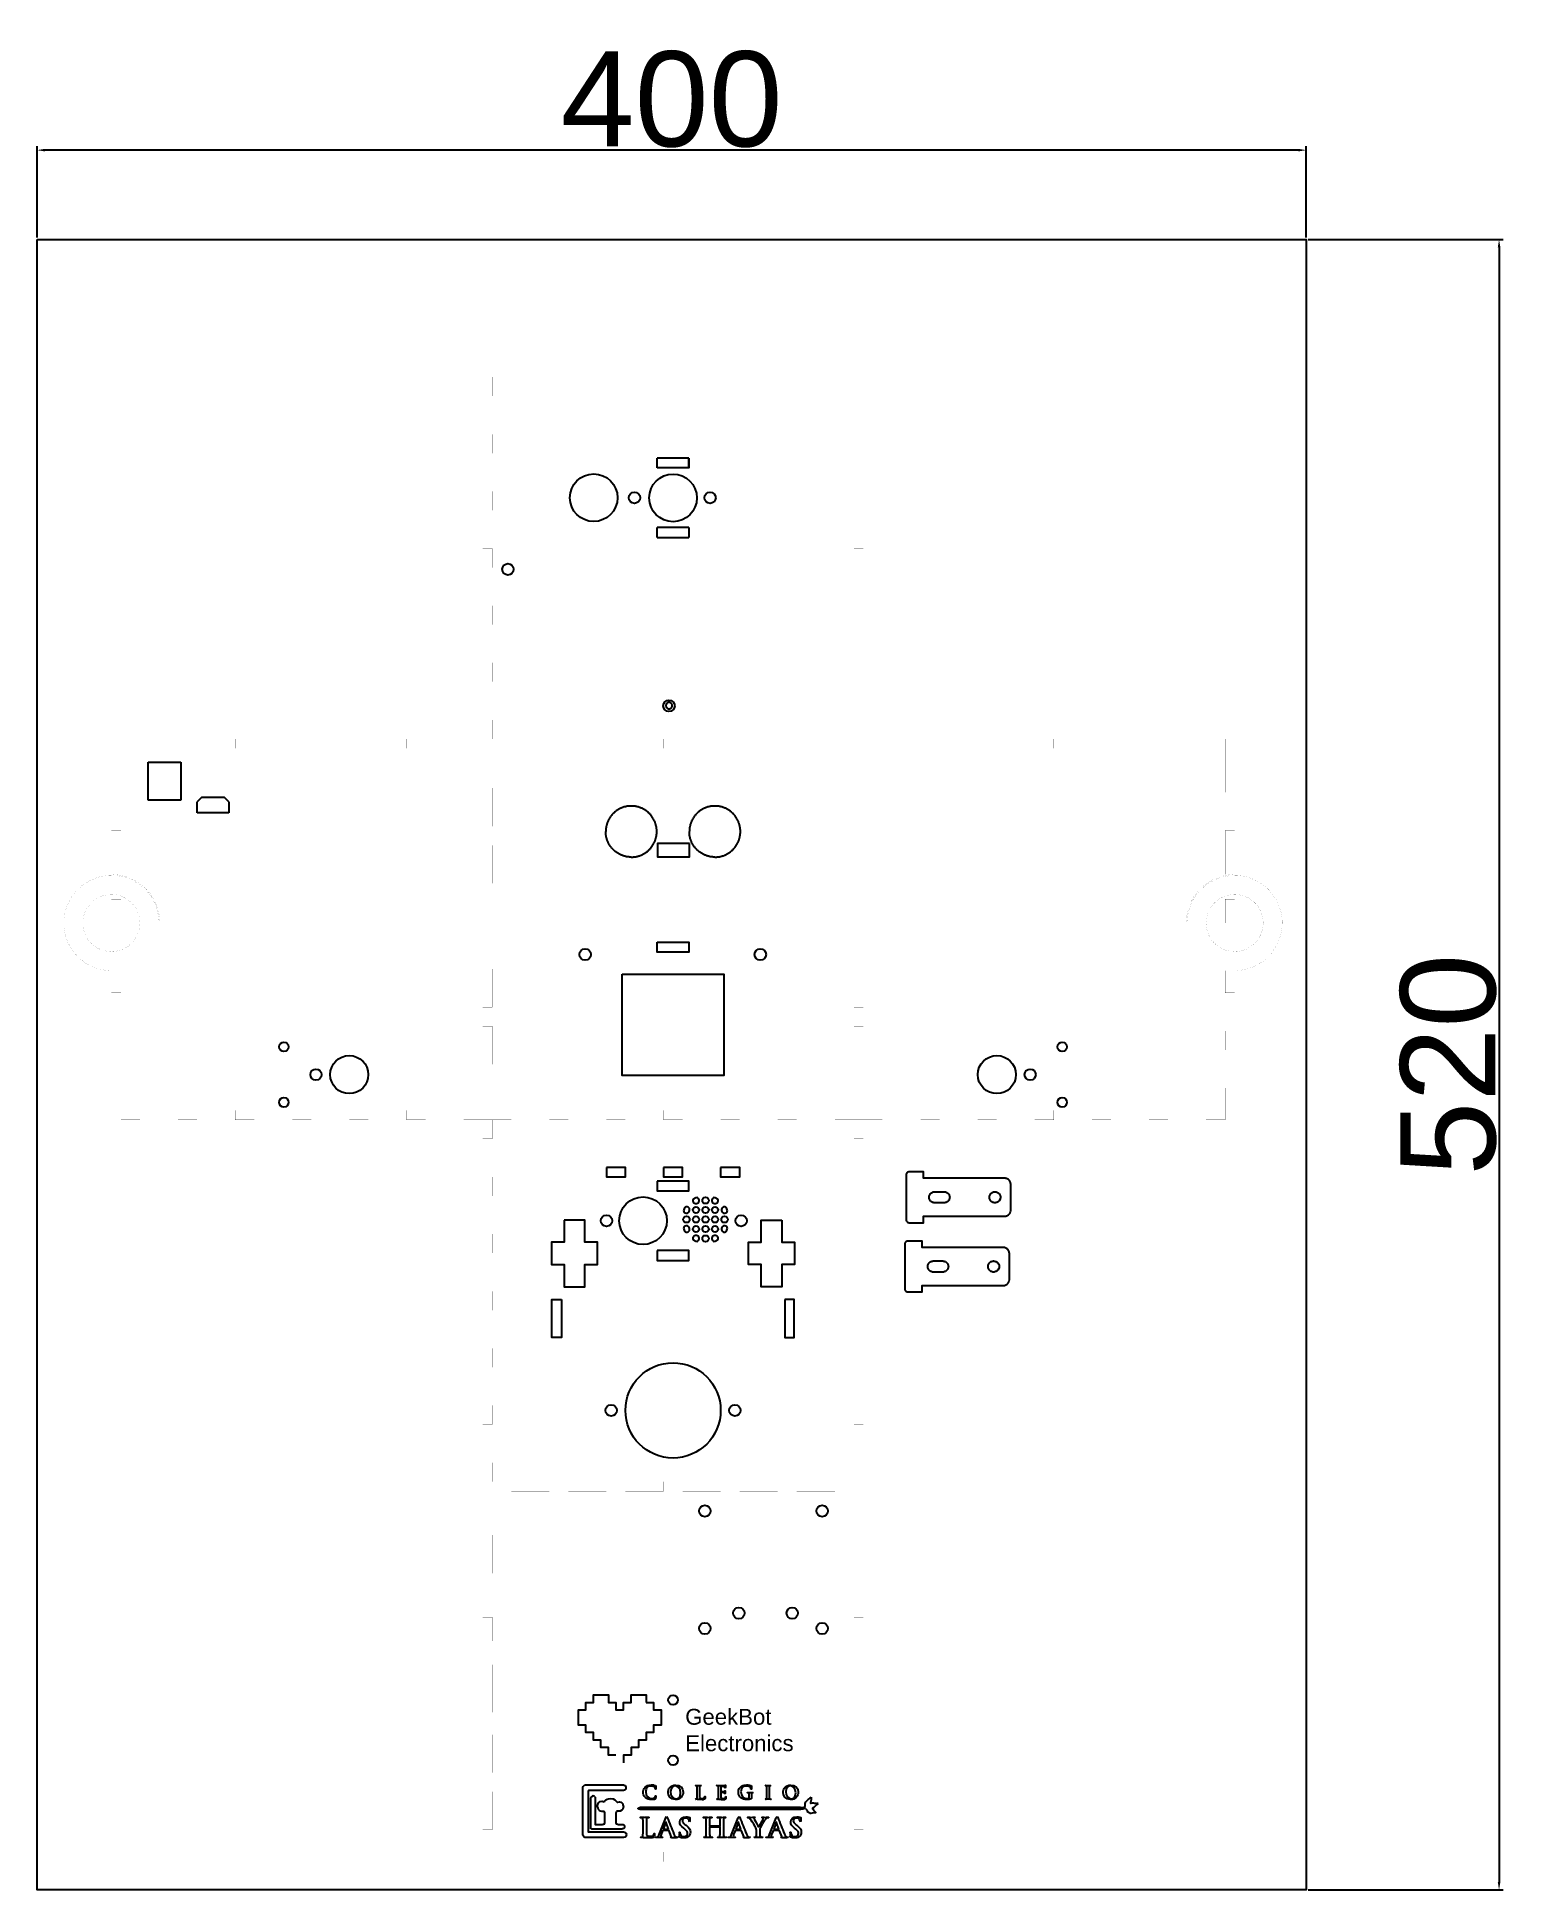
# Model space of a CAD drawing. Header units: millimetres. Extents: x 6 to 2919, y 5 to 2410.
# Drawn here: x 2454 to 2919, y 1826 to 2410 of the extents above.
import ezdxf

# ---------------------------------------------------------------- set-up
doc = ezdxf.new("R2010")
doc.units = ezdxf.units.MM
doc.layers.add('Layer 1', color=7, linetype='Continuous')
doc.layers.add('PDF_Capa 1', color=7, linetype='Continuous')
doc.layers.add('Make2D$visible$lines', color=7, linetype='Continuous', true_color=0x000000)
doc.styles.get("Standard").update_dxf_attribs({"font": 'arial.ttf'})
doc.dimstyles.new('ISO-25', dxfattribs={"dimtxt": 2.5, "dimasz": 2.5, "dimexe": 1.25, "dimexo": 0.625, "dimtad": 1, "dimtxsty": 'Standard', "dimcen": 2.5, "dimadec": 0, "dimazin": 0, "dimtfac": 1, "dimtmove": 0, "dimatfit": 3, "dimfxl": 1, "dimarcsym": 0})

msp = doc.modelspace()

# ---------------------------------------------------------------- texts
at = {"color": 5, "insert": (2618.436, 1882.933), "char_height": 5, "attachment_point": 1}
msp.add_mtext_dynamic_manual_height_columns('               ^IGeekBot \\P^I     ^IElectronics', width=124.37081, gutter_width=1, heights=[27.568], dxfattribs=at)

# ---------------------------------------------------------------- blocks, each defined once
blk = doc.blocks.new('*D13')
at = {"color": 0, "lineweight": -2, "transparency": 16777216}
for p, q in [((2854.78, 2345.88), (2916.17, 2345.88)), ((2914.92, 2343.38), (2914.92, 1828.38)), ((2854.78, 1825.88), (2916.17, 1825.88))]:
    blk.add_line(p, q, dxfattribs=at)
at = {"color": 0, "transparency": 16777216}
for points in [[(2914.51, 2343.38), (2915.34, 2343.38), (2914.92, 2345.88)], [(2914.51, 1828.38), (2915.34, 1828.38), (2914.92, 1825.88)]]:
    blk.add_solid(points, dxfattribs=at)
at = {"layer": 'Defpoints', "color": 0, "transparency": 16777216}
for p in [(2854.16, 2345.88), (2854.16, 1825.88), (2914.92, 1825.88)]:
    blk.add_point(p, dxfattribs=at)
at = {"color": 0, "transparency": 16777216, "insert": (2898.98, 2085.88), "char_height": 30, "attachment_point": 5, "rotation": 90}
blk.add_mtext('520', dxfattribs=at)
blk = doc.blocks.new('*D14')
at = {"color": 0, "lineweight": -2, "transparency": 16777216}
for p, q in [((2454.16, 2346.51), (2454.16, 2375.27)), ((2851.66, 2374.02), (2456.66, 2374.02)), ((2854.16, 2346.51), (2854.16, 2375.27))]:
    blk.add_line(p, q, dxfattribs=at)
at = {"color": 0, "transparency": 16777216}
for points in [[(2456.66, 2374.44), (2456.66, 2373.61), (2454.16, 2374.02)], [(2851.66, 2374.44), (2851.66, 2373.61), (2854.16, 2374.02)]]:
    blk.add_solid(points, dxfattribs=at)
at = {"layer": 'Defpoints', "color": 0, "transparency": 16777216}
for p in [(2454.16, 2374.02), (2454.16, 2345.88), (2854.16, 2345.88)]:
    blk.add_point(p, dxfattribs=at)
at = {"color": 0, "transparency": 16777216, "insert": (2654.16, 2389.97), "char_height": 30, "attachment_point": 5}
blk.add_mtext('400', dxfattribs=at)

# ---------------------------------------------------------------- dimensions: what is measured, and where the dimension line sits
dim = msp.add_linear_dim(base=(2454.158, 2374.024), p1=(2854.158, 2345.881), p2=(2454.158, 2345.881), dimstyle='ISO-25', override={"dimtxt": 30})
dim.commit()
dim.dimension.update_dxf_attribs({"geometry": '*D14', "text_midpoint": (2654.158, 2389.967)})
dim = msp.add_linear_dim(base=(2914.924, 1825.881), p1=(2854.158, 2345.881), p2=(2854.158, 1825.881), angle=90, dimstyle='ISO-25', override={"dimtxt": 30})
dim.commit()
dim.dimension.update_dxf_attribs({"geometry": '*D13', "text_midpoint": (2898.982, 2085.881)})

# ---------------------------------------------------------------- linework, layer by layer
at = {"color": 242, "true_color": 0xcd2027}
for p, q in [((2659.597, 2273.916), (2649.597, 2273.916)), ((2659.597, 2255.116), (2649.597, 2255.116)), ((2649.597, 2252.016), (2659.597, 2252.016))]:
    msp.add_line(p, q, dxfattribs=at)
msp.add_lwpolyline([(2454.158, 2345.881), (2854.158, 2345.881), (2854.158, 1825.881), (2454.158, 1825.881)], close=True)
at = {"color": 242, "true_color": 0xcd2027, "const_width": 0.0176}
for points in [[(2603.598, 2185.52), (2603.598, 2188.522), (2597.598, 2188.522), (2597.598, 2194.523), (2594.598, 2194.523), (2594.598, 2206.521), (2597.598, 2206.521), (2597.598, 2212.522), (2594.598, 2212.522), (2594.598, 2224.52), (2597.598, 2224.52), (2597.598, 2230.52), (2594.598, 2230.52), (2594.598, 2242.522), (2597.598, 2242.522), (2597.598, 2248.523), (2594.598, 2248.523), (2594.598, 2260.521), (2597.598, 2260.521), (2597.598, 2266.521), (2594.598, 2266.521), (2594.598, 2278.523), (2597.598, 2278.523), (2597.598, 2284.52), (2594.598, 2284.52), (2594.598, 2296.521), (2597.598, 2296.521), (2597.598, 2302.522), (2603.598, 2302.522), (2603.598, 2305.521), (2615.598, 2305.521), (2615.598, 2302.522), (2621.598, 2302.522), (2621.598, 2305.521), (2633.598, 2305.521), (2633.598, 2302.522), (2639.597, 2302.522), (2639.597, 2305.521), (2651.598, 2305.521), (2651.598, 2302.522), (2657.598, 2302.522), (2657.598, 2305.521), (2669.597, 2305.521), (2669.597, 2302.522), (2675.597, 2302.522), (2675.597, 2305.521), (2687.597, 2305.521), (2687.597, 2302.522), (2693.597, 2302.522), (2693.597, 2305.521), (2705.597, 2305.521), (2705.597, 2302.522), (2711.597, 2302.522), (2711.597, 2296.521), (2714.597, 2296.521), (2714.597, 2284.52), (2711.597, 2284.52), (2711.597, 2278.523), (2714.597, 2278.523), (2714.597, 2266.521), (2711.597, 2266.521), (2711.597, 2260.521), (2714.597, 2260.521), (2714.597, 2248.523), (2711.597, 2248.523), (2711.597, 2242.522), (2714.597, 2242.522), (2714.597, 2230.52), (2711.597, 2230.52), (2711.597, 2224.52), (2714.597, 2224.52), (2714.597, 2212.522), (2711.597, 2212.522), (2711.597, 2206.521), (2714.597, 2206.521), (2714.597, 2194.523), (2711.597, 2194.523), (2711.597, 2188.522), (2705.597, 2188.522), (2705.597, 2185.52), (2693.597, 2185.52), (2693.597, 2188.522), (2687.597, 2188.522), (2687.597, 2185.52)], [(2594.598, 2188.518), (2588.598, 2188.518), (2588.598, 2185.519), (2576.598, 2185.519), (2576.598, 2188.518), (2570.598, 2188.518), (2570.598, 2185.519), (2558.598, 2185.519), (2558.598, 2188.518), (2552.597, 2188.518), (2552.597, 2185.519), (2540.598, 2185.519), (2540.598, 2188.518), (2534.598, 2188.518), (2534.598, 2185.519), (2522.598, 2185.519), (2522.598, 2188.518), (2516.598, 2188.518), (2516.598, 2185.519), (2504.598, 2185.519), (2504.598, 2188.518), (2498.598, 2188.518), (2498.598, 2185.519), (2486.598, 2185.519), (2486.598, 2188.518), (2480.598, 2188.518), (2480.598, 2171.668), (2477.598, 2171.668), (2477.598, 2159.668), (2480.598, 2159.668), (2480.598, 2145.818), (2477.598, 2145.818)], [(2621.598, 2185.52), (2621.598, 2188.522), (2615.598, 2188.522), (2615.598, 2185.52)], [(2657.598, 2185.52), (2657.598, 2188.522), (2651.598, 2188.522), (2651.598, 2185.52), (2639.597, 2185.52), (2639.597, 2188.522), (2633.598, 2188.522), (2633.598, 2185.52)], [(2675.597, 2185.52), (2675.597, 2188.522), (2669.597, 2188.522), (2669.597, 2185.52)], [(2831.597, 2145.817), (2828.597, 2145.817), (2828.597, 2159.666), (2831.597, 2159.666), (2831.597, 2171.668), (2828.597, 2171.668), (2828.597, 2188.517), (2822.597, 2188.517), (2822.597, 2185.517), (2810.597, 2185.517), (2810.597, 2188.517), (2804.597, 2188.517), (2804.597, 2185.517), (2792.597, 2185.517), (2792.597, 2188.517), (2786.597, 2188.517), (2786.597, 2185.517), (2774.597, 2185.517), (2774.597, 2188.517), (2768.597, 2188.517), (2768.597, 2185.517), (2756.597, 2185.517), (2756.597, 2188.517), (2750.597, 2188.517), (2750.597, 2185.517), (2738.597, 2185.517), (2738.597, 2188.517), (2732.597, 2188.517), (2732.597, 2185.517), (2720.597, 2185.517), (2720.597, 2188.517), (2714.597, 2188.517)], [(2711.597, 2173.021), (2714.597, 2173.021)], [(2714.597, 2161.019), (2711.597, 2161.019)], [(2711.597, 2155.018), (2714.597, 2155.018)], [(2594.598, 2130.517), (2492.598, 2130.517), (2492.598, 2131.07), (2492.434, 2132.725), (2491.951, 2134.873), (2491.159, 2136.927), (2490.375, 2138.395), (2490.069, 2138.852), (2489.762, 2139.311), (2488.706, 2140.597), (2487.112, 2142.114), (2485.314, 2143.381), (2483.846, 2144.166), (2483.337, 2144.377), (2482.828, 2144.589), (2481.236, 2145.071), (2479.067, 2145.446), (2476.866, 2145.501), (2475.211, 2145.337), (2474.671, 2145.23), (2474.129, 2145.122), (2472.538, 2144.64), (2470.526, 2143.747), (2468.667, 2142.57), (2467.381, 2141.514), (2466.991, 2141.124), (2466.601, 2140.734), (2465.546, 2139.449), (2464.367, 2137.59), (2463.476, 2135.578), (2462.993, 2133.986), (2462.886, 2133.444), (2462.779, 2132.904), (2462.615, 2131.249), (2462.67, 2129.048), (2463.044, 2126.88), (2463.527, 2125.288), (2463.739, 2124.778), (2463.95, 2124.269), (2464.734, 2122.802), (2466.002, 2121.004), (2467.519, 2119.409), (2468.805, 2118.354), (2469.264, 2118.046), (2469.721, 2117.74), (2471.189, 2116.956), (2473.242, 2116.164), (2475.39, 2115.682), (2477.045, 2115.518), (2480.598, 2115.518), (2480.598, 2108.519), (2477.598, 2108.519), (2477.598, 2096.518), (2480.598, 2096.518), (2480.598, 2090.519), (2477.598, 2090.519), (2477.598, 2078.517), (2480.598, 2078.517), (2480.598, 2068.518), (2486.598, 2068.518), (2486.598, 2071.518), (2498.598, 2071.518), (2498.598, 2068.518), (2504.598, 2068.518), (2504.598, 2071.518), (2516.598, 2071.518), (2516.598, 2068.518), (2522.598, 2068.518), (2522.598, 2071.518), (2534.598, 2071.518), (2534.598, 2068.518), (2540.598, 2068.518), (2540.598, 2071.518), (2552.597, 2071.518), (2552.597, 2068.518), (2558.598, 2068.518), (2558.598, 2071.518), (2570.598, 2071.518), (2570.598, 2068.518), (2576.598, 2068.518), (2576.598, 2071.518), (2588.598, 2071.518), (2588.598, 2068.518), (2594.598, 2068.518), (2594.598, 2086.018), (2597.598, 2086.018)], [(2714.597, 2143.02), (2711.597, 2143.02)], [(2816.297, 2130.517), (2816.297, 2131.018), (2816.427, 2132.519), (2816.818, 2134.477), (2817.46, 2136.369), (2818.096, 2137.734), (2818.347, 2138.166), (2818.473, 2138.384), (2818.878, 2139.021), (2819.461, 2139.835), (2820.095, 2140.607), (2820.778, 2141.336), (2821.507, 2142.019), (2822.279, 2142.653), (2823.093, 2143.236), (2823.73, 2143.641), (2823.947, 2143.767), (2824.38, 2144.017), (2825.744, 2144.654), (2827.636, 2145.296), (2829.595, 2145.686), (2831.095, 2145.817)], [(2594.598, 2130.518), (2714.597, 2130.518)], [(2594.598, 2104.018), (2597.598, 2104.018), (2597.598, 2116.018)], [(2711.597, 1954.516), (2711.597, 1960.516), (2714.597, 1960.516), (2714.597, 1972.518), (2711.597, 1972.518), (2711.597, 1978.519), (2714.597, 1978.519), (2714.597, 1990.517), (2711.597, 1990.517), (2711.597, 1996.517), (2714.597, 1996.517), (2714.597, 2008.519), (2711.597, 2008.519), (2711.597, 2014.516), (2714.597, 2014.516), (2714.597, 2026.517), (2711.597, 2026.517), (2711.597, 2032.518), (2714.597, 2032.518), (2714.597, 2044.516), (2711.597, 2044.516), (2711.597, 2050.517), (2714.597, 2050.517), (2714.597, 2062.518), (2711.597, 2062.518), (2711.597, 2068.516), (2705.597, 2068.516), (2705.597, 2071.518), (2693.597, 2071.518), (2693.597, 2068.516), (2687.597, 2068.516), (2687.597, 2071.518), (2675.597, 2071.518), (2675.597, 2068.516), (2669.597, 2068.516), (2669.597, 2071.518), (2657.597, 2071.518), (2657.597, 2068.516), (2651.597, 2068.516), (2651.597, 2071.518), (2639.597, 2071.518), (2639.597, 2068.516), (2633.598, 2068.516), (2633.598, 2071.518), (2621.597, 2071.518), (2621.597, 2068.516), (2615.597, 2068.516), (2615.597, 2071.518), (2603.597, 2071.518), (2603.597, 2068.516), (2597.598, 2068.516), (2597.598, 2062.518), (2594.598, 2062.518), (2594.598, 2050.517), (2597.598, 2050.517), (2597.598, 2044.516), (2594.598, 2044.516), (2594.598, 2032.518), (2597.598, 2032.518), (2597.598, 2026.517), (2594.598, 2026.517), (2594.598, 2014.516), (2597.598, 2014.516), (2597.598, 2008.519), (2594.598, 2008.519), (2594.598, 1996.517), (2597.598, 1996.517), (2597.598, 1990.517), (2594.598, 1990.517), (2594.598, 1978.519), (2597.598, 1978.519), (2597.598, 1972.518), (2594.598, 1972.518), (2594.598, 1960.516), (2597.598, 1960.516), (2597.598, 1954.516)], [(2615.597, 2068.519), (2621.597, 2068.519)], [(2633.598, 2068.519), (2639.597, 2068.519)], [(2651.597, 2068.519), (2657.597, 2068.519)], [(2669.597, 2068.519), (2675.597, 2068.519)], [(2687.597, 2068.519), (2693.597, 2068.519)]]:
    msp.add_lwpolyline(points, dxfattribs=at)
at = {"color": 242, "true_color": 0xcd2027}
for points in [[(2649.597, 2273.916), (2649.597, 2277.016)], [(2659.597, 2277.016), (2659.597, 2273.916), (2649.597, 2273.916)], [(2659.597, 2277.016), (2649.597, 2277.016)], [(2659.597, 2273.916), (2659.597, 2277.016)], [(2649.597, 2252.016), (2649.597, 2255.116)], [(2659.597, 2255.116), (2659.597, 2252.016)], [(2649.597, 2124.439), (2659.597, 2124.439), (2659.597, 2121.339), (2649.597, 2121.339), (2649.597, 2124.439)], [(2638.597, 2114.439), (2670.597, 2114.439), (2670.597, 2082.439), (2638.597, 2082.439), (2638.597, 2114.439)], [(2633.598, 2053.509), (2633.598, 2050.51), (2639.597, 2050.51), (2639.597, 2053.512), (2633.598, 2053.514)], [(2649.597, 2049.226), (2649.597, 2046.126), (2659.597, 2046.126), (2659.597, 2049.226), (2649.597, 2049.226)], [(2651.597, 2053.509), (2651.597, 2050.51), (2657.597, 2050.51), (2657.597, 2053.512), (2651.597, 2053.514)], [(2669.597, 2053.512), (2669.597, 2050.513), (2675.597, 2050.513), (2675.597, 2053.515), (2669.597, 2053.517)], [(2649.597, 2027.326), (2649.597, 2024.226), (2659.597, 2024.226), (2659.597, 2027.326), (2649.597, 2027.326)]]:
    msp.add_lwpolyline(points, dxfattribs=at)
for points in [[(2615.598, 2185.52, 0.0176, 0.0176, 0), (2603.598, 2185.52, 0.0176, 0.0176, 0), (2603.598, 2188.518, 0.0176, 0.0176, 0), (2594.598, 2188.518, 0.0176, 0.0176, 0)], [(2597.598, 2173.018, 0.0176, 0.0176, 0), (2594.598, 2173.018, 0.0176, 0.0176, 0), (2594.598, 2188.518, 0, 0, 0)], [(2633.598, 2185.52, 0.0176, 0.0176, 0), (2621.598, 2185.52, 0.0176, 0.0176, 0), (2621.598, 2188.518, 0.0176, 0.0176, 0), (2615.598, 2188.518, 0.0176, 0.0176, 0)], [(2639.598, 2185.52, 0.0176, 0.0176, 0), (2639.598, 2188.518, 0.0176, 0.0176, 0), (2633.598, 2188.518, 0.0176, 0.0176, 0), (2633.598, 2185.52, 0.0176, 0.0176, 0)], [(2687.597, 2185.52, 0.0176, 0.0176, 0), (2675.597, 2185.52, 0.0176, 0.0176, 0), (2675.597, 2188.518, 0.0176, 0.0176, 0), (2669.597, 2188.518, 0.0176, 0.0176, 0), (2669.597, 2185.52, 0.0176, 0.0176, 0), (2657.597, 2185.52, 0.0176, 0.0176, 0), (2657.597, 2188.518, 0.0176, 0.0176, 0), (2651.597, 2188.518, 0.0176, 0.0176, 0), (2651.597, 2185.52, 0.0176, 0.0176, 0)], [(2693.597, 2188.518, 0.0176, 0.0176, 0), (2687.597, 2188.518, 0.0176, 0.0176, 0), (2687.597, 2185.52, 0.0176, 0.0176, 0)], [(2714.597, 2188.518, 0.0176, 0.0176, 0), (2705.597, 2188.518, 0.0176, 0.0176, 0), (2705.597, 2185.52, 0.0176, 0.0176, 0)], [(2714.597, 2188.518, 0.0176, 0.0176, 0), (2714.597, 2173.017, 0.0176, 0.0176, 0), (2711.597, 2173.017, 0.0176, 0.0176, 0)], [(2594.598, 2173.021, 0.0176, 0.0176, 0), (2597.598, 2173.021, 0.0176, 0.0176, 0)], [(2594.598, 2161.018, 0.0176, 0.0176, 0), (2597.598, 2161.018, 0.0176, 0.0176, 0), (2597.598, 2173.021, 0, 0, 0)], [(2711.597, 2173.021, 0.0176, 0.0176, 0), (2711.597, 2161.017, 0.0176, 0.0176, 0), (2714.597, 2161.017, 0.0176, 0.0176, 0)], [(2597.598, 2161.019, 0.0176, 0.0176, 0), (2594.598, 2161.019, 0.0176, 0.0176, 0)], [(2597.598, 2155.018, 0.0176, 0.0176, 0), (2594.598, 2155.018, 0.0176, 0.0176, 0), (2594.598, 2161.019, 0, 0, 0)], [(2714.597, 2161.019, 0.0176, 0.0176, 0), (2714.597, 2155.017, 0.0176, 0.0176, 0), (2711.597, 2155.017, 0.0176, 0.0176, 0)], [(2594.598, 2155.018, 0.0176, 0.0176, 0), (2597.598, 2155.018, 0.0176, 0.0176, 0)], [(2594.598, 2143.018, 0.0176, 0.0176, 0), (2597.598, 2143.018, 0.0176, 0.0176, 0), (2597.598, 2155.018, 0, 0, 0)], [(2711.597, 2155.018, 0.0176, 0.0176, 0), (2711.597, 2143.017, 0.0176, 0.0176, 0), (2714.597, 2143.017, 0.0176, 0.0176, 0)], [(2478.097, 2145.818, 0.0176, 0.0176, 0), (2479.597, 2145.687, 0.0176, 0.0176, 0), (2481.557, 2145.297, 0.0176, 0.0176, 0), (2483.448, 2144.655, 0.0176, 0.0176, 0), (2484.813, 2144.018, 0.0176, 0.0176, 0), (2485.247, 2143.768, 0.0176, 0.0176, 0), (2485.464, 2143.642, 0.0176, 0.0176, 0), (2486.1, 2143.237, 0.0176, 0.0176, 0), (2486.915, 2142.654, 0.0176, 0.0176, 0), (2487.687, 2142.02, 0.0176, 0.0176, 0), (2488.416, 2141.337, 0.0176, 0.0176, 0), (2489.097, 2140.608, 0.0176, 0.0176, 0), (2489.733, 2139.836, 0.0176, 0.0176, 0), (2490.316, 2139.022, 0.0176, 0.0176, 0), (2490.721, 2138.385, 0.0176, 0.0176, 0), (2490.848, 2138.167, 0.0176, 0.0176, 0), (2491.097, 2137.734, 0.0176, 0.0176, 0), (2491.734, 2136.369, 0.0176, 0.0176, 0), (2492.375, 2134.478, 0.0176, 0.0176, 0), (2492.765, 2132.52, 0.0176, 0.0176, 0), (2492.897, 2131.019, 0.0176, 0.0176, 0), (2492.897, 2130.518, 0.0176, 0.0176, 0), (2594.598, 2130.518, 0.0176, 0.0176, 0)], [(2597.598, 2143.02, 0.0176, 0.0176, 0), (2594.598, 2143.02, 0.0176, 0.0176, 0)], [(2594.598, 2143.02, 0.0176, 0.0176, 0), (2594.598, 2116.018, 0.0176, 0.0176, 0), (2597.598, 2116.018, 0.0176, 0.0176, 0)], [(2711.597, 2116.018, 0.0176, 0.0176, 0), (2714.597, 2116.018, 0.0176, 0.0176, 0), (2714.597, 2143.02, 0, 0, 0)], [(2714.597, 2086.018, 0.0176, 0.0176, 0), (2714.597, 2068.517, 0.0176, 0.0176, 0), (2720.597, 2068.517, 0.0176, 0.0176, 0), (2720.597, 2071.517, 0.0176, 0.0176, 0), (2732.597, 2071.517, 0.0176, 0.0176, 0), (2732.597, 2068.517, 0.0176, 0.0176, 0), (2738.597, 2068.517, 0.0176, 0.0176, 0), (2738.597, 2071.517, 0.0176, 0.0176, 0), (2750.597, 2071.517, 0.0176, 0.0176, 0), (2750.597, 2068.517, 0.0176, 0.0176, 0), (2756.597, 2068.517, 0.0176, 0.0176, 0), (2756.597, 2071.517, 0.0176, 0.0176, 0), (2768.597, 2071.517, 0.0176, 0.0176, 0), (2768.597, 2068.517, 0.0176, 0.0176, 0), (2774.597, 2068.517, 0.0176, 0.0176, 0), (2774.597, 2071.517, 0.0176, 0.0176, 0), (2786.597, 2071.517, 0.0176, 0.0176, 0), (2786.597, 2068.517, 0.0176, 0.0176, 0), (2792.597, 2068.517, 0.0176, 0.0176, 0), (2792.597, 2071.517, 0.0176, 0.0176, 0), (2804.597, 2071.517, 0.0176, 0.0176, 0), (2804.597, 2068.517, 0.0176, 0.0176, 0), (2810.597, 2068.517, 0.0176, 0.0176, 0), (2810.597, 2071.517, 0.0176, 0.0176, 0), (2822.597, 2071.517, 0.0176, 0.0176, 0), (2822.597, 2068.517, 0.0176, 0.0176, 0), (2828.597, 2068.517, 0.0176, 0.0176, 0), (2828.597, 2078.517, 0.0176, 0.0176, 0), (2831.597, 2078.517, 0.0176, 0.0176, 0), (2831.597, 2090.517, 0.0176, 0.0176, 0), (2828.597, 2090.517, 0.0176, 0.0176, 0), (2828.597, 2096.517, 0.0176, 0.0176, 0), (2831.597, 2096.517, 0.0176, 0.0176, 0), (2831.597, 2108.517, 0.0176, 0.0176, 0), (2828.597, 2108.517, 0.0176, 0.0176, 0), (2828.597, 2115.517, 0.0176, 0.0176, 0), (2832.148, 2115.517, 0.0176, 0.0176, 0), (2833.803, 2115.682, 0.0176, 0.0176, 0), (2835.95, 2116.164, 0.0176, 0.0176, 0), (2838.003, 2116.955, 0.0176, 0.0176, 0), (2839.471, 2117.739, 0.0176, 0.0176, 0), (2839.93, 2118.045, 0.0176, 0.0176, 0), (2840.387, 2118.352, 0.0176, 0.0176, 0), (2841.673, 2119.408, 0.0176, 0.0176, 0), (2843.19, 2121.002, 0.0176, 0.0176, 0), (2844.458, 2122.8, 0.0176, 0.0176, 0), (2845.244, 2124.268, 0.0176, 0.0176, 0), (2845.454, 2124.776, 0.0176, 0.0176, 0), (2845.665, 2125.286, 0.0176, 0.0176, 0), (2846.148, 2126.878, 0.0176, 0.0176, 0), (2846.524, 2129.047, 0.0176, 0.0176, 0), (2846.579, 2131.248, 0.0176, 0.0176, 0), (2846.416, 2132.903, 0.0176, 0.0176, 0), (2846.309, 2133.443, 0.0176, 0.0176, 0), (2846.201, 2133.985, 0.0176, 0.0176, 0), (2845.718, 2135.576, 0.0176, 0.0176, 0), (2844.825, 2137.588, 0.0176, 0.0176, 0), (2843.648, 2139.449, 0.0176, 0.0176, 0), (2842.592, 2140.734, 0.0176, 0.0176, 0), (2842.204, 2141.124, 0.0176, 0.0176, 0), (2841.812, 2141.514, 0.0176, 0.0176, 0), (2840.527, 2142.57, 0.0176, 0.0176, 0), (2838.668, 2143.746, 0.0176, 0.0176, 0), (2836.656, 2144.638, 0.0176, 0.0176, 0), (2835.064, 2145.122, 0.0176, 0.0176, 0), (2834.524, 2145.229, 0.0176, 0.0176, 0), (2833.982, 2145.337, 0.0176, 0.0176, 0), (2832.326, 2145.501, 0.0176, 0.0176, 0), (2830.125, 2145.446, 0.0176, 0.0176, 0), (2827.956, 2145.069, 0.0176, 0.0176, 0), (2826.365, 2144.586, 0.0176, 0.0176, 0), (2825.856, 2144.375, 0.0176, 0.0176, 0), (2825.346, 2144.164, 0.0176, 0.0176, 0), (2823.878, 2143.38, 0.0176, 0.0176, 0), (2822.08, 2142.112, 0.0176, 0.0176, 0), (2820.486, 2140.595, 0.0176, 0.0176, 0), (2819.43, 2139.309, 0.0176, 0.0176, 0), (2819.124, 2138.851, 0.0176, 0.0176, 0), (2818.817, 2138.393, 0.0176, 0.0176, 0), (2818.033, 2136.925, 0.0176, 0.0176, 0), (2817.242, 2134.872, 0.0176, 0.0176, 0), (2816.759, 2132.725, 0.0176, 0.0176, 0), (2816.597, 2131.07, 0.0176, 0.0176, 0), (2816.597, 2130.517, 0.0176, 0.0176, 0), (2714.597, 2130.517, 0.0176, 0.0176, 0)], [(2468.597, 2130.839, 0.0176, 0.0176, 0), (2468.688, 2131.802, 0.0176, 0.0176, 0), (2468.96, 2133.055, 0.0176, 0.0176, 0), (2469.408, 2134.255, 0.0176, 0.0176, 0), (2469.852, 2135.115, 0.0176, 0.0176, 0), (2470.026, 2135.383, 0.0176, 0.0176, 0), (2470.112, 2135.52, 0.0176, 0.0176, 0), (2470.394, 2135.914, 0.0176, 0.0176, 0), (2470.797, 2136.415, 0.0176, 0.0176, 0), (2471.234, 2136.884, 0.0176, 0.0176, 0), (2471.703, 2137.321, 0.0176, 0.0176, 0), (2472.202, 2137.722, 0.0176, 0.0176, 0), (2472.728, 2138.088, 0.0176, 0.0176, 0), (2473.281, 2138.416, 0.0176, 0.0176, 0), (2473.71, 2138.638, 0.0176, 0.0176, 0), (2473.858, 2138.704, 0.0176, 0.0176, 0), (2474.149, 2138.838, 0.0176, 0.0176, 0), (2475.064, 2139.155, 0.0176, 0.0176, 0), (2476.316, 2139.426, 0.0176, 0.0176, 0), (2477.594, 2139.519, 0.0176, 0.0176, 0), (2478.56, 2139.472, 0.0176, 0.0176, 0), (2478.878, 2139.426, 0.0176, 0.0176, 0), (2479.037, 2139.405, 0.0176, 0.0176, 0), (2479.512, 2139.312, 0.0176, 0.0176, 0), (2480.135, 2139.154, 0.0176, 0.0176, 0), (2480.744, 2138.951, 0.0176, 0.0176, 0), (2481.335, 2138.706, 0.0176, 0.0176, 0), (2481.908, 2138.419, 0.0176, 0.0176, 0), (2482.46, 2138.091, 0.0176, 0.0176, 0), (2482.989, 2137.725, 0.0176, 0.0176, 0), (2483.369, 2137.425, 0.0176, 0.0176, 0), (2483.492, 2137.32, 0.0176, 0.0176, 0), (2483.613, 2137.215, 0.0176, 0.0176, 0), (2483.963, 2136.88, 0.0176, 0.0176, 0), (2484.401, 2136.41, 0.0176, 0.0176, 0), (2484.802, 2135.91, 0.0176, 0.0176, 0), (2485.167, 2135.385, 0.0176, 0.0176, 0), (2485.494, 2134.834, 0.0176, 0.0176, 0), (2485.782, 2134.26, 0.0176, 0.0176, 0), (2486.027, 2133.666, 0.0176, 0.0176, 0), (2486.187, 2133.209, 0.0176, 0.0176, 0), (2486.233, 2133.053, 0.0176, 0.0176, 0), (2486.322, 2132.746, 0.0176, 0.0176, 0), (2486.506, 2131.796, 0.0176, 0.0176, 0), (2486.597, 2130.519, 0.0176, 0.0176, 0), (2486.506, 2129.241, 0.0176, 0.0176, 0), (2486.322, 2128.291, 0.0176, 0.0176, 0), (2486.233, 2127.982, 0.0176, 0.0176, 0), (2486.187, 2127.827, 0.0176, 0.0176, 0), (2486.027, 2127.37, 0.0176, 0.0176, 0), (2485.782, 2126.776, 0.0176, 0.0176, 0), (2485.494, 2126.203, 0.0176, 0.0176, 0), (2485.167, 2125.653, 0.0176, 0.0176, 0), (2484.802, 2125.127, 0.0176, 0.0176, 0), (2484.401, 2124.626, 0.0176, 0.0176, 0), (2483.963, 2124.156, 0.0176, 0.0176, 0), (2483.613, 2123.822, 0.0176, 0.0176, 0), (2483.492, 2123.715, 0.0176, 0.0176, 0), (2483.369, 2123.611, 0.0176, 0.0176, 0), (2482.989, 2123.312, 0.0176, 0.0176, 0), (2482.46, 2122.945, 0.0176, 0.0176, 0), (2481.908, 2122.619, 0.0176, 0.0176, 0), (2481.335, 2122.332, 0.0176, 0.0176, 0), (2480.744, 2122.087, 0.0176, 0.0176, 0), (2480.135, 2121.884, 0.0176, 0.0176, 0), (2479.512, 2121.726, 0.0176, 0.0176, 0), (2479.037, 2121.633, 0.0176, 0.0176, 0), (2478.878, 2121.61, 0.0176, 0.0176, 0), (2478.56, 2121.565, 0.0176, 0.0176, 0), (2477.594, 2121.519, 0.0176, 0.0176, 0), (2476.316, 2121.61, 0.0176, 0.0176, 0), (2475.064, 2121.883, 0.0176, 0.0176, 0), (2474.149, 2122.2, 0.0176, 0.0176, 0), (2473.858, 2122.332, 0.0176, 0.0176, 0), (2473.71, 2122.4, 0.0176, 0.0176, 0), (2473.281, 2122.622, 0.0176, 0.0176, 0), (2472.728, 2122.949, 0.0176, 0.0176, 0), (2472.202, 2123.316, 0.0176, 0.0176, 0), (2471.703, 2123.717, 0.0176, 0.0176, 0), (2471.234, 2124.154, 0.0176, 0.0176, 0), (2470.797, 2124.622, 0.0176, 0.0176, 0), (2470.394, 2125.122, 0.0176, 0.0176, 0), (2470.112, 2125.517, 0.0176, 0.0176, 0), (2470.026, 2125.652, 0.0176, 0.0176, 0), (2469.852, 2125.922, 0.0176, 0.0176, 0), (2469.408, 2126.783, 0.0176, 0.0176, 0), (2468.96, 2127.983, 0.0176, 0.0176, 0), (2468.688, 2129.235, 0.0176, 0.0176, 0), (2468.597, 2130.198, 0.0176, 0.0176, 0), (2468.597, 2130.839, 0, 0, 0)], [(2480.598, 2138.042, 0.0176, 0.0176, 0), (2480.598, 2130.517, 0.0176, 0.0176, 0), (2477.598, 2130.517, 0.0176, 0.0176, 0), (2477.598, 2138.042, 0.0176, 0.0176, 0), (2480.598, 2138.042, 0, 0, 0)], [(2822.597, 2130.839, 0.0176, 0.0176, 0), (2822.688, 2131.802, 0.0176, 0.0176, 0), (2822.961, 2133.053, 0.0176, 0.0176, 0), (2823.409, 2134.253, 0.0176, 0.0176, 0), (2823.852, 2135.113, 0.0176, 0.0176, 0), (2824.026, 2135.383, 0.0176, 0.0176, 0), (2824.113, 2135.52, 0.0176, 0.0176, 0), (2824.394, 2135.914, 0.0176, 0.0176, 0), (2824.796, 2136.414, 0.0176, 0.0176, 0), (2825.235, 2136.882, 0.0176, 0.0176, 0), (2825.703, 2137.32, 0.0176, 0.0176, 0), (2826.202, 2137.722, 0.0176, 0.0176, 0), (2826.728, 2138.087, 0.0176, 0.0176, 0), (2827.281, 2138.416, 0.0176, 0.0176, 0), (2827.711, 2138.638, 0.0176, 0.0176, 0), (2827.858, 2138.704, 0.0176, 0.0176, 0), (2828.149, 2138.838, 0.0176, 0.0176, 0), (2829.064, 2139.155, 0.0176, 0.0176, 0), (2830.315, 2139.426, 0.0176, 0.0176, 0), (2831.593, 2139.517, 0.0176, 0.0176, 0), (2832.559, 2139.47, 0.0176, 0.0176, 0), (2832.877, 2139.425, 0.0176, 0.0176, 0), (2833.036, 2139.403, 0.0176, 0.0176, 0), (2833.512, 2139.311, 0.0176, 0.0176, 0), (2834.135, 2139.152, 0.0176, 0.0176, 0), (2834.743, 2138.95, 0.0176, 0.0176, 0), (2835.336, 2138.704, 0.0176, 0.0176, 0), (2835.908, 2138.418, 0.0176, 0.0176, 0), (2836.46, 2138.091, 0.0176, 0.0176, 0), (2836.988, 2137.724, 0.0176, 0.0176, 0), (2837.368, 2137.426, 0.0176, 0.0176, 0), (2837.491, 2137.32, 0.0176, 0.0176, 0), (2837.612, 2137.215, 0.0176, 0.0176, 0), (2837.962, 2136.88, 0.0176, 0.0176, 0), (2838.4, 2136.41, 0.0176, 0.0176, 0), (2838.803, 2135.91, 0.0176, 0.0176, 0), (2839.168, 2135.383, 0.0176, 0.0176, 0), (2839.495, 2134.833, 0.0176, 0.0176, 0), (2839.781, 2134.26, 0.0176, 0.0176, 0), (2840.028, 2133.666, 0.0176, 0.0176, 0), (2840.186, 2133.209, 0.0176, 0.0176, 0), (2840.232, 2133.053, 0.0176, 0.0176, 0), (2840.321, 2132.746, 0.0176, 0.0176, 0), (2840.505, 2131.795, 0.0176, 0.0176, 0), (2840.596, 2130.517, 0.0176, 0.0176, 0), (2840.505, 2129.24, 0.0176, 0.0176, 0), (2840.321, 2128.291, 0.0176, 0.0176, 0), (2840.232, 2127.982, 0.0176, 0.0176, 0), (2840.186, 2127.827, 0.0176, 0.0176, 0), (2840.028, 2127.37, 0.0176, 0.0176, 0), (2839.781, 2126.776, 0.0176, 0.0176, 0), (2839.495, 2126.203, 0.0176, 0.0176, 0), (2839.168, 2125.652, 0.0176, 0.0176, 0), (2838.803, 2125.126, 0.0176, 0.0176, 0), (2838.4, 2124.626, 0.0176, 0.0176, 0), (2837.962, 2124.156, 0.0176, 0.0176, 0), (2837.612, 2123.822, 0.0176, 0.0176, 0), (2837.491, 2123.715, 0.0176, 0.0176, 0), (2837.368, 2123.611, 0.0176, 0.0176, 0), (2836.988, 2123.312, 0.0176, 0.0176, 0), (2836.46, 2122.945, 0.0176, 0.0176, 0), (2835.908, 2122.617, 0.0176, 0.0176, 0), (2835.336, 2122.33, 0.0176, 0.0176, 0), (2834.743, 2122.085, 0.0176, 0.0176, 0), (2834.135, 2121.883, 0.0176, 0.0176, 0), (2833.512, 2121.724, 0.0176, 0.0176, 0), (2833.036, 2121.632, 0.0176, 0.0176, 0), (2832.559, 2121.563, 0.0176, 0.0176, 0), (2831.593, 2121.518, 0.0176, 0.0176, 0), (2830.315, 2121.61, 0.0176, 0.0176, 0), (2829.064, 2121.881, 0.0176, 0.0176, 0), (2828.149, 2122.198, 0.0176, 0.0176, 0), (2827.858, 2122.33, 0.0176, 0.0176, 0), (2827.711, 2122.398, 0.0176, 0.0176, 0), (2827.281, 2122.62, 0.0176, 0.0176, 0), (2826.728, 2122.948, 0.0176, 0.0176, 0), (2826.202, 2123.315, 0.0176, 0.0176, 0), (2825.703, 2123.715, 0.0176, 0.0176, 0), (2825.235, 2124.152, 0.0176, 0.0176, 0), (2824.796, 2124.621, 0.0176, 0.0176, 0), (2824.394, 2125.123, 0.0176, 0.0176, 0), (2824.113, 2125.517, 0.0176, 0.0176, 0), (2823.852, 2125.922, 0.0176, 0.0176, 0), (2823.409, 2126.782, 0.0176, 0.0176, 0), (2822.961, 2127.982, 0.0176, 0.0176, 0), (2822.688, 2129.235, 0.0176, 0.0176, 0), (2822.597, 2130.198, 0.0176, 0.0176, 0), (2822.597, 2130.839, 0, 0, 0)], [(2831.597, 2138.042, 0.0176, 0.0176, 0), (2831.597, 2130.517, 0.0176, 0.0176, 0), (2828.597, 2130.517, 0.0176, 0.0176, 0), (2828.597, 2138.042, 0.0176, 0.0176, 0), (2831.597, 2138.042, 0, 0, 0)], [(2711.597, 2116.018, 0.0176, 0.0176, 0), (2711.597, 2104.016, 0.0176, 0.0176, 0), (2714.597, 2104.016, 0.0176, 0.0176, 0)], [(2597.598, 2104.018, 0.0176, 0.0176, 0), (2594.598, 2104.018, 0.0176, 0.0176, 0)], [(2597.598, 2098.018, 0.0176, 0.0176, 0), (2594.598, 2098.018, 0.0176, 0.0176, 0), (2594.598, 2104.018, 0, 0, 0)], [(2714.597, 2104.018, 0.0176, 0.0176, 0), (2711.597, 2104.018, 0.0176, 0.0176, 0)], [(2714.597, 2104.018, 0.0176, 0.0176, 0), (2714.597, 2098.017, 0.0176, 0.0176, 0), (2711.597, 2098.017, 0.0176, 0.0176, 0)], [(2594.598, 2098.018, 0.0176, 0.0176, 0), (2597.598, 2098.018, 0.0176, 0.0176, 0), (2597.598, 2086.018, 0.0176, 0.0176, 0), (2594.598, 2086.018, 0.0176, 0.0176, 0)], [(2714.597, 2086.018, 0.0176, 0.0176, 0), (2711.597, 2086.018, 0.0176, 0.0176, 0), (2711.597, 2098.018, 0.0176, 0.0176, 0), (2714.597, 2098.018, 0.0176, 0.0176, 0)], [(2594.598, 2068.519, 0.0176, 0.0176, 0), (2603.597, 2068.519, 0, 0, 0)], [(2705.597, 2068.519, 0.0176, 0.0176, 0), (2714.597, 2068.519, 0.0176, 0.0176, 0)], [(2603.597, 1954.516, 0.0176, 0.0176, 0), (2603.597, 1951.517, 0.0176, 0.0176, 0), (2615.597, 1951.517, 0.0176, 0.0176, 0), (2615.597, 1954.516, 0.0176, 0.0176, 0), (2621.597, 1954.516, 0.0176, 0.0176, 0), (2621.597, 1951.517, 0.0176, 0.0176, 0), (2633.598, 1951.517, 0.0176, 0.0176, 0), (2633.598, 1954.516, 0.0176, 0.0176, 0), (2639.597, 1954.516, 0.0176, 0.0176, 0), (2639.597, 1951.517, 0.0176, 0.0176, 0), (2651.597, 1951.517, 0.0176, 0.0176, 0), (2651.597, 1954.516, 0.0176, 0.0176, 0), (2657.597, 1954.516, 0.0176, 0.0176, 0), (2657.597, 1951.517, 0.0176, 0.0176, 0), (2669.597, 1951.517, 0.0176, 0.0176, 0), (2669.597, 1954.516, 0.0176, 0.0176, 0), (2675.597, 1954.516, 0.0176, 0.0176, 0), (2675.597, 1951.517, 0.0176, 0.0176, 0), (2687.597, 1951.517, 0.0176, 0.0176, 0), (2687.597, 1954.516, 0.0176, 0.0176, 0), (2693.597, 1954.516, 0.0176, 0.0176, 0), (2693.597, 1951.517, 0.0176, 0.0176, 0), (2705.597, 1951.517, 0.0176, 0.0176, 0), (2705.597, 1954.516, 0.0176, 0.0176, 0), (2714.597, 1954.516, 0.0176, 0.0176, 0), (2714.597, 1937.667, 0.0176, 0.0176, 0), (2711.597, 1937.667, 0.0176, 0.0176, 0), (2711.597, 1925.666, 0.0176, 0.0176, 0), (2714.597, 1925.666, 0.0176, 0.0176, 0), (2714.597, 1911.815, 0.0176, 0.0176, 0), (2711.597, 1911.815, 0.0176, 0.0176, 0), (2711.597, 1904.34, 0.0176, 0.0176, 0), (2714.597, 1904.34, 0.0176, 0.0176, 0), (2714.597, 1896.815, 0.0176, 0.0176, 0), (2594.598, 1896.815, 0.0176, 0.0176, 0), (2594.598, 1904.34, 0.0176, 0.0176, 0), (2597.598, 1904.34, 0.0176, 0.0176, 0), (2597.598, 1911.815, 0.0176, 0.0176, 0), (2594.598, 1911.815, 0.0176, 0.0176, 0), (2594.598, 1925.666, 0.0176, 0.0176, 0), (2597.598, 1925.666, 0.0176, 0.0176, 0), (2597.598, 1937.667, 0.0176, 0.0176, 0), (2594.598, 1937.667, 0.0176, 0.0176, 0), (2594.598, 1954.516, 0.0176, 0.0176, 0), (2603.597, 1954.516, 0, 0, 0)], [(2597.598, 1896.815, 0.0176, 0.0176, 0), (2597.598, 1881.814, 0.0176, 0.0176, 0), (2594.598, 1881.814, 0.0176, 0.0176, 0), (2594.598, 1874.812, 0.0176, 0.0176, 0), (2597.598, 1874.812, 0.0176, 0.0176, 0), (2597.598, 1862.814, 0.0176, 0.0176, 0), (2594.598, 1862.814, 0.0176, 0.0176, 0), (2594.598, 1856.813, 0.0176, 0.0176, 0), (2597.598, 1856.813, 0.0176, 0.0176, 0), (2597.598, 1844.813, 0.0176, 0.0176, 0), (2594.598, 1844.813, 0.0176, 0.0176, 0), (2594.598, 1834.814, 0.0176, 0.0176, 0), (2603.597, 1834.814, 0, 0, 0), (2603.597, 1837.813, 0.0176, 0.0176, 0), (2615.597, 1837.813, 0.0176, 0.0176, 0), (2615.597, 1834.814, 0.0176, 0.0176, 0), (2621.597, 1834.814, 0.0176, 0.0176, 0), (2621.597, 1837.813, 0.0176, 0.0176, 0), (2633.598, 1837.813, 0.0176, 0.0176, 0), (2633.598, 1834.814, 0.0176, 0.0176, 0), (2639.597, 1834.814, 0.0176, 0.0176, 0), (2639.597, 1837.813, 0.0176, 0.0176, 0), (2651.597, 1837.813, 0.0176, 0.0176, 0), (2651.597, 1834.814, 0.0176, 0.0176, 0), (2657.597, 1834.814, 0.0176, 0.0176, 0), (2657.597, 1837.813, 0.0176, 0.0176, 0), (2669.597, 1837.813, 0.0176, 0.0176, 0), (2669.597, 1834.814, 0.0176, 0.0176, 0), (2675.597, 1834.814, 0.0176, 0.0176, 0), (2675.597, 1837.813, 0.0176, 0.0176, 0), (2687.597, 1837.813, 0.0176, 0.0176, 0), (2687.597, 1834.814, 0.0176, 0.0176, 0), (2693.597, 1834.814, 0.0176, 0.0176, 0), (2693.597, 1837.813, 0.0176, 0.0176, 0), (2705.597, 1837.813, 0.0176, 0.0176, 0), (2705.597, 1834.814, 0.0176, 0.0176, 0), (2714.597, 1834.814, 0.0176, 0.0176, 0), (2714.597, 1844.813, 0.0176, 0.0176, 0), (2711.597, 1844.813, 0.0176, 0.0176, 0), (2711.597, 1856.813, 0.0176, 0.0176, 0), (2714.597, 1856.813, 0.0176, 0.0176, 0), (2714.597, 1862.814, 0.0176, 0.0176, 0), (2711.597, 1862.814, 0.0176, 0.0176, 0), (2711.597, 1874.812, 0.0176, 0.0176, 0), (2714.597, 1874.812, 0.0176, 0.0176, 0), (2714.597, 1881.814, 0.0176, 0.0176, 0), (2711.597, 1881.814, 0.0176, 0.0176, 0), (2711.597, 1896.815, 0.0176, 0.0176, 0)]]:
    msp.add_lwpolyline(points, format="xyseb", dxfattribs=at)
msp.add_lwpolyline([(2659.753, 2155.603), (2649.672, 2155.603), (2649.672, 2151.378), (2659.753, 2151.378)], close=True, dxfattribs=at)
at = {"color": 5}
for points in [[(2636.615, 1868.347), (2634.242, 1868.347), (2634.242, 1870.72), (2631.87, 1870.72), (2631.87, 1873.092), (2629.497, 1873.092), (2629.497, 1875.465), (2627.125, 1875.465), (2627.125, 1877.837), (2624.752, 1877.837), (2624.752, 1882.582), (2627.125, 1882.582), (2627.125, 1884.955), (2629.497, 1884.955), (2629.497, 1887.327), (2634.242, 1887.327), (2634.242, 1884.955), (2636.615, 1884.955), (2636.615, 1882.582), (2638.987, 1882.582), (2638.987, 1884.955), (2641.36, 1884.955), (2641.36, 1887.327), (2646.105, 1887.327), (2646.105, 1884.955)], [(2646.105, 1884.955), (2648.477, 1884.955), (2648.477, 1882.582), (2650.849, 1882.582), (2650.849, 1877.837), (2648.477, 1877.837), (2648.477, 1875.465), (2646.105, 1875.465), (2646.105, 1873.092), (2643.732, 1873.092), (2643.732, 1870.72), (2641.36, 1870.72), (2641.36, 1868.347), (2638.987, 1868.347), (2638.987, 1865.975)]]:
    msp.add_lwpolyline(points, dxfattribs=at)
at = {"color": 242, "linetype": 'ByBlock', "true_color": 0xcd2027}
for centre in [(2629.597, 2264.516), (2654.597, 2264.452), (2645.148, 2036.726)]:
    msp.add_circle(centre, 7.5, dxfattribs=at)
at = {"color": 242, "true_color": 0xcd2027}
for centre, radius in [((2642.42, 2264.516), 1.8), ((2642.42, 2264.516), 1.8), ((2666.258, 2264.516), 1.8), ((2666.258, 2264.516), 1.8), ((2602.56, 2241.964), 1.8), ((2653.32, 2198.965), 1.8), ((2626.897, 2120.616), 1.8), ((2682.097, 2120.616), 1.8), ((2531.948, 2091.518), 1.5), ((2777.247, 2091.517), 1.5), ((2542.048, 2082.768), 1.75), ((2552.548, 2082.768), 6), ((2756.647, 2082.767), 6), ((2767.147, 2082.767), 1.75), ((2531.948, 2074.018), 1.5), ((2777.247, 2074.017), 1.5), ((2664.829, 2043.114), 1), ((2633.612, 2036.726), 1.8), ((2658.829, 2037.114), 1), ((2661.829, 2040.114), 1), ((2661.829, 2037.114), 1), ((2664.829, 2040.114), 1), ((2664.829, 2037.114), 1), ((2667.829, 2040.114), 1), ((2667.829, 2037.114), 1), ((2670.829, 2037.114), 1), ((2676.044, 2036.726), 1.8), ((2661.829, 2034.114), 1), ((2664.829, 2034.114), 1), ((2664.829, 2031.114), 1), ((2667.829, 2034.114), 1), ((2654.597, 1976.967), 15), ((2635.097, 1976.967), 1.8), ((2674.097, 1976.967), 1.8), ((2664.597, 1945.277), 1.8), ((2701.597, 1945.277), 1.8), ((2675.346, 1913.109), 1.8), ((2692.173, 1913.109), 1.8), ((2664.597, 1908.277), 1.8), ((2701.597, 1908.277), 1.8), ((2654.597, 1885.715), 1.5), ((2654.597, 1866.715), 1.5)]:
    msp.add_circle(centre, radius, dxfattribs=at)
for centre, start, end in [((2661.829, 2043.114), 156.747839, 76.382263), ((2667.829, 2043.114), 103.617737, 23.252161), ((2658.829, 2040.114), 193.617737, 113.252161), ((2670.829, 2040.114), 66.747839, 346.382263), ((2658.829, 2034.114), 246.747839, 166.382263), ((2661.829, 2031.114), 283.617737, 203.252161), ((2667.829, 2031.114), 336.747839, 256.382263), ((2670.829, 2034.114), 13.617737, 293.252161)]:
    msp.add_arc(centre, 1, start, end, dxfattribs=at)
at = {"color": 242, "linetype": 'ByBlock', "true_color": 0xcd2027}
for start, end in [(111.62977, 121.500332), (58.499668, 68.37023), (148.499668, 158.37023), (21.62977, 31.500332), (201.62977, 211.500332), (328.499668, 338.37023), (238.499668, 248.37023), (291.62977, 301.500332)]:
    msp.add_arc((2664.829, 2037.114), 7.5, start, end, dxfattribs=at)
at = {"layer": 'Layer 1', "color": 242, "true_color": 0xcd2027}
for points in [[(2760.982, 2048.56), (2760.912, 2048.771), (2760.841, 2048.983), (2760.735, 2049.159), (2760.594, 2049.371), (2760.277, 2049.688), (2760.1, 2049.794), (2759.889, 2049.9), (2759.677, 2050.006), (2759.465, 2050.076), (2759.254, 2050.112), (2733.536, 2050.112), (2733.536, 2052.123), (2729.021, 2052.123), (2728.844, 2052.087), (2728.668, 2052.052), (2728.527, 2051.981), (2728.386, 2051.876), (2728.245, 2051.77), (2728.174, 2051.629), (2728.068, 2051.452), (2728.033, 2051.276), (2728.033, 2036.953), (2728.068, 2036.777), (2728.174, 2036.6), (2728.245, 2036.459), (2728.386, 2036.353), (2728.527, 2036.248), (2728.668, 2036.177), (2728.844, 2036.142), (2729.021, 2036.106), (2733.536, 2036.106), (2733.536, 2038.117), (2759.254, 2038.117), (2759.465, 2038.153), (2759.677, 2038.223), (2759.889, 2038.294), (2760.1, 2038.435), (2760.277, 2038.541), (2760.453, 2038.682), (2760.594, 2038.858), (2760.735, 2039.035), (2760.841, 2039.246), (2760.982, 2039.67), (2761.018, 2039.881), (2761.018, 2048.348), (2760.982, 2048.56)], [(2741.756, 2043.903), (2741.721, 2043.691), (2741.65, 2043.48), (2741.58, 2043.303), (2741.474, 2043.127), (2741.333, 2042.95), (2741.191, 2042.809), (2741.015, 2042.668), (2740.839, 2042.562), (2740.662, 2042.492), (2740.451, 2042.421), (2740.239, 2042.386), (2740.027, 2042.351), (2737.029, 2042.351), (2736.817, 2042.386), (2736.605, 2042.421), (2736.394, 2042.492), (2736.217, 2042.562), (2736.041, 2042.668), (2735.865, 2042.809), (2735.723, 2042.95), (2735.582, 2043.127), (2735.476, 2043.303), (2735.406, 2043.48), (2735.335, 2043.691), (2735.3, 2043.903), (2735.265, 2044.115), (2735.3, 2044.326), (2735.335, 2044.538), (2735.406, 2044.714), (2735.476, 2044.926), (2735.582, 2045.102), (2735.723, 2045.279), (2735.865, 2045.42), (2736.041, 2045.561), (2736.217, 2045.667), (2736.394, 2045.737), (2736.605, 2045.808), (2736.817, 2045.843), (2737.029, 2045.878), (2740.027, 2045.878), (2740.239, 2045.843), (2740.451, 2045.808), (2740.662, 2045.737), (2740.839, 2045.667), (2741.015, 2045.561), (2741.191, 2045.42), (2741.333, 2045.279), (2741.474, 2045.102), (2741.58, 2044.926), (2741.65, 2044.714), (2741.721, 2044.538), (2741.756, 2044.326), (2741.791, 2044.115), (2741.756, 2043.903)], [(2757.772, 2044.326), (2757.772, 2043.903), (2757.737, 2043.691), (2757.666, 2043.48), (2757.349, 2042.95), (2757.172, 2042.809), (2757.031, 2042.668), (2756.855, 2042.562), (2756.643, 2042.492), (2756.431, 2042.421), (2756.22, 2042.386), (2756.008, 2042.351), (2755.832, 2042.386), (2755.62, 2042.421), (2755.408, 2042.492), (2755.197, 2042.562), (2755.02, 2042.668), (2754.879, 2042.809), (2754.703, 2042.95), (2754.597, 2043.127), (2754.491, 2043.303), (2754.385, 2043.48), (2754.315, 2043.691), (2754.28, 2043.903), (2754.28, 2044.326), (2754.315, 2044.538), (2754.385, 2044.714), (2754.491, 2044.926), (2754.597, 2045.102), (2754.703, 2045.279), (2754.879, 2045.42), (2755.02, 2045.561), (2755.197, 2045.667), (2755.408, 2045.737), (2755.62, 2045.808), (2755.832, 2045.843), (2756.008, 2045.878), (2756.22, 2045.843), (2756.431, 2045.808), (2756.643, 2045.737), (2756.855, 2045.667), (2757.031, 2045.561), (2757.172, 2045.42), (2757.349, 2045.279), (2757.56, 2044.926), (2757.666, 2044.714), (2757.737, 2044.538), (2757.772, 2044.326)], [(2620.313, 2036.926), (2620.313, 2029.941), (2616.292, 2029.941), (2616.292, 2022.921), (2620.313, 2022.921), (2620.313, 2015.936), (2626.805, 2015.936), (2626.805, 2022.921), (2630.791, 2022.921), (2630.791, 2029.941), (2626.805, 2029.941), (2626.805, 2036.926), (2620.313, 2036.926)], [(2688.881, 2036.926), (2688.881, 2029.941), (2692.903, 2029.941), (2692.903, 2022.921), (2688.881, 2022.921), (2688.881, 2015.936), (2682.39, 2015.936), (2682.39, 2022.921), (2678.404, 2022.921), (2678.404, 2029.941), (2682.39, 2029.941), (2682.39, 2036.926), (2688.881, 2036.926)], [(2760.578, 2026.744), (2760.508, 2026.956), (2760.437, 2027.167), (2760.331, 2027.344), (2760.19, 2027.555), (2760.049, 2027.696), (2759.873, 2027.873), (2759.696, 2027.979), (2759.484, 2028.085), (2759.273, 2028.19), (2759.061, 2028.261), (2758.849, 2028.296), (2733.132, 2028.296), (2733.132, 2030.307), (2728.616, 2030.307), (2728.44, 2030.272), (2728.264, 2030.236), (2728.123, 2030.166), (2727.981, 2030.06), (2727.84, 2029.954), (2727.77, 2029.813), (2727.664, 2029.637), (2727.629, 2029.46), (2727.629, 2015.138), (2727.664, 2014.961), (2727.77, 2014.785), (2727.84, 2014.644), (2727.981, 2014.538), (2728.123, 2014.432), (2728.264, 2014.361), (2728.44, 2014.326), (2728.616, 2014.291), (2733.132, 2014.291), (2733.132, 2016.302), (2758.849, 2016.302), (2759.061, 2016.337), (2759.273, 2016.408), (2759.484, 2016.478), (2759.696, 2016.619), (2759.873, 2016.725), (2760.049, 2016.866), (2760.19, 2017.043), (2760.331, 2017.219), (2760.437, 2017.431), (2760.578, 2017.854), (2760.613, 2018.066), (2760.613, 2026.532), (2760.578, 2026.744)], [(2741.352, 2022.087), (2741.316, 2021.876), (2741.246, 2021.664), (2741.175, 2021.488), (2741.069, 2021.311), (2740.928, 2021.135), (2740.787, 2020.994), (2740.611, 2020.853), (2740.434, 2020.747), (2740.258, 2020.676), (2740.046, 2020.606), (2739.835, 2020.57), (2739.623, 2020.535), (2736.624, 2020.535), (2736.413, 2020.57), (2736.201, 2020.606), (2735.989, 2020.676), (2735.813, 2020.747), (2735.637, 2020.853), (2735.46, 2020.994), (2735.319, 2021.135), (2735.178, 2021.311), (2735.072, 2021.488), (2735.002, 2021.664), (2734.931, 2021.876), (2734.896, 2022.087), (2734.861, 2022.299), (2734.896, 2022.511), (2734.931, 2022.722), (2735.002, 2022.899), (2735.072, 2023.11), (2735.178, 2023.287), (2735.319, 2023.463), (2735.46, 2023.604), (2735.637, 2023.745), (2735.813, 2023.851), (2735.989, 2023.922), (2736.201, 2023.992), (2736.413, 2024.028), (2736.624, 2024.063), (2739.623, 2024.063), (2739.835, 2024.028), (2740.046, 2023.992), (2740.258, 2023.922), (2740.434, 2023.851), (2740.611, 2023.745), (2740.787, 2023.604), (2740.928, 2023.463), (2741.069, 2023.287), (2741.175, 2023.11), (2741.246, 2022.899), (2741.316, 2022.722), (2741.352, 2022.511), (2741.387, 2022.299), (2741.352, 2022.087)], [(2757.368, 2022.511), (2757.368, 2022.087), (2757.333, 2021.876), (2757.262, 2021.664), (2756.944, 2021.135), (2756.768, 2020.994), (2756.627, 2020.853), (2756.451, 2020.747), (2756.239, 2020.676), (2756.027, 2020.606), (2755.816, 2020.57), (2755.604, 2020.535), (2755.428, 2020.57), (2755.216, 2020.606), (2755.004, 2020.676), (2754.793, 2020.747), (2754.616, 2020.853), (2754.475, 2020.994), (2754.299, 2021.135), (2754.193, 2021.311), (2754.087, 2021.488), (2753.981, 2021.664), (2753.911, 2021.876), (2753.875, 2022.087), (2753.875, 2022.511), (2753.911, 2022.722), (2753.981, 2022.899), (2754.087, 2023.11), (2754.193, 2023.287), (2754.299, 2023.463), (2754.475, 2023.604), (2754.616, 2023.745), (2754.793, 2023.851), (2755.004, 2023.922), (2755.216, 2023.992), (2755.428, 2024.028), (2755.604, 2024.063), (2755.816, 2024.028), (2756.027, 2023.992), (2756.239, 2023.922), (2756.451, 2023.851), (2756.627, 2023.745), (2756.768, 2023.604), (2756.944, 2023.463), (2757.156, 2023.11), (2757.262, 2022.899), (2757.333, 2022.722), (2757.368, 2022.511)], [(2619.396, 2011.95), (2619.396, 1999.92), (2616.398, 1999.92), (2616.398, 2011.95), (2619.396, 2011.95)], [(2689.799, 2011.95), (2689.799, 1999.92), (2692.797, 1999.92), (2692.797, 2011.95), (2689.799, 2011.95)]]:
    msp.add_lwpolyline(points, dxfattribs=at)
at = {"layer": 'Make2D$visible$lines', "color": 242, "true_color": 0xcd2027}
for points in [[(2654.348, 2199.021), (2654.348, 2199.043), (2654.347, 2199.065), (2654.346, 2199.088), (2654.344, 2199.111), (2654.341, 2199.134), (2654.339, 2199.157), (2654.335, 2199.18), (2654.331, 2199.203), (2654.327, 2199.226), (2654.321, 2199.249), (2654.316, 2199.273), (2654.309, 2199.296), (2654.302, 2199.319), (2654.295, 2199.343), (2654.286, 2199.366), (2654.278, 2199.389), (2654.268, 2199.412), (2654.258, 2199.435), (2654.247, 2199.458), (2654.236, 2199.48), (2654.224, 2199.502), (2654.212, 2199.525), (2654.199, 2199.546), (2654.185, 2199.568), (2654.17, 2199.589), (2654.156, 2199.61), (2654.14, 2199.631), (2654.124, 2199.651), (2654.108, 2199.671), (2654.091, 2199.69), (2654.073, 2199.709), (2654.055, 2199.728), (2654.036, 2199.746), (2654.017, 2199.764), (2653.998, 2199.781), (2653.978, 2199.797), (2653.958, 2199.813), (2653.937, 2199.829), (2653.916, 2199.844), (2653.895, 2199.858), (2653.873, 2199.872), (2653.852, 2199.885), (2653.829, 2199.897), (2653.807, 2199.909), (2653.785, 2199.92), (2653.762, 2199.931), (2653.739, 2199.941), (2653.716, 2199.951), (2653.693, 2199.959), (2653.67, 2199.968), (2653.646, 2199.975), (2653.623, 2199.982), (2653.6, 2199.989), (2653.576, 2199.994), (2653.553, 2200), (2653.53, 2200.004), (2653.507, 2200.008), (2653.483, 2200.012), (2653.46, 2200.014), (2653.438, 2200.017), (2653.415, 2200.019), (2653.392, 2200.02), (2653.37, 2200.021), (2653.348, 2200.021), (2653.326, 2200.021), (2653.303, 2200.02), (2653.281, 2200.019), (2653.258, 2200.017), (2653.235, 2200.014), (2653.212, 2200.012), (2653.189, 2200.008), (2653.166, 2200.004), (2653.143, 2200), (2653.119, 2199.994), (2653.096, 2199.989), (2653.073, 2199.982), (2653.049, 2199.975), (2653.026, 2199.968), (2653.003, 2199.959), (2652.98, 2199.951), (2652.957, 2199.941), (2652.934, 2199.931), (2652.911, 2199.92), (2652.888, 2199.909), (2652.866, 2199.897), (2652.844, 2199.885), (2652.822, 2199.872), (2652.801, 2199.858), (2652.779, 2199.844), (2652.758, 2199.829), (2652.738, 2199.813), (2652.717, 2199.797), (2652.698, 2199.781), (2652.678, 2199.764), (2652.659, 2199.746), (2652.641, 2199.728), (2652.623, 2199.709), (2652.605, 2199.69), (2652.588, 2199.671), (2652.571, 2199.651), (2652.555, 2199.631), (2652.54, 2199.61), (2652.525, 2199.589), (2652.511, 2199.568), (2652.497, 2199.546), (2652.484, 2199.525), (2652.471, 2199.502), (2652.46, 2199.48), (2652.448, 2199.458), (2652.438, 2199.435), (2652.427, 2199.412), (2652.418, 2199.389), (2652.409, 2199.366), (2652.401, 2199.343), (2652.393, 2199.319), (2652.386, 2199.296), (2652.38, 2199.273), (2652.374, 2199.249), (2652.369, 2199.226), (2652.364, 2199.203), (2652.36, 2199.18), (2652.357, 2199.157), (2652.354, 2199.134), (2652.352, 2199.111), (2652.35, 2199.088), (2652.349, 2199.065), (2652.348, 2199.043), (2652.348, 2199.021)], [(2652.348, 2199.021), (2652.348, 2198.999), (2652.349, 2198.976), (2652.35, 2198.954), (2652.352, 2198.931), (2652.354, 2198.908), (2652.357, 2198.885), (2652.36, 2198.862), (2652.364, 2198.839), (2652.369, 2198.816), (2652.374, 2198.792), (2652.38, 2198.769), (2652.386, 2198.746), (2652.393, 2198.722), (2652.401, 2198.699), (2652.409, 2198.676), (2652.418, 2198.653), (2652.427, 2198.63), (2652.438, 2198.607), (2652.448, 2198.584), (2652.46, 2198.562), (2652.471, 2198.539), (2652.484, 2198.517), (2652.497, 2198.495), (2652.511, 2198.474), (2652.525, 2198.452), (2652.54, 2198.431), (2652.555, 2198.411), (2652.571, 2198.391), (2652.588, 2198.371), (2652.605, 2198.351), (2652.623, 2198.332), (2652.641, 2198.314), (2652.659, 2198.296), (2652.678, 2198.278), (2652.698, 2198.261), (2652.717, 2198.244), (2652.738, 2198.228), (2652.758, 2198.213), (2652.779, 2198.198), (2652.801, 2198.184), (2652.822, 2198.17), (2652.844, 2198.157), (2652.866, 2198.144), (2652.888, 2198.133), (2652.911, 2198.121), (2652.934, 2198.111), (2652.957, 2198.1), (2652.98, 2198.091), (2653.003, 2198.082), (2653.026, 2198.074), (2653.049, 2198.066), (2653.073, 2198.059), (2653.096, 2198.053), (2653.119, 2198.047), (2653.143, 2198.042), (2653.166, 2198.038), (2653.189, 2198.034), (2653.212, 2198.03), (2653.235, 2198.027), (2653.258, 2198.025), (2653.281, 2198.023), (2653.303, 2198.022), (2653.326, 2198.021), (2653.348, 2198.021), (2653.37, 2198.021), (2653.392, 2198.022), (2653.415, 2198.023), (2653.438, 2198.025), (2653.46, 2198.027), (2653.483, 2198.03), (2653.507, 2198.034), (2653.53, 2198.038), (2653.553, 2198.042), (2653.576, 2198.047), (2653.6, 2198.053), (2653.623, 2198.059), (2653.646, 2198.066), (2653.67, 2198.074), (2653.693, 2198.082), (2653.716, 2198.091), (2653.739, 2198.1), (2653.762, 2198.111), (2653.785, 2198.121), (2653.807, 2198.133), (2653.829, 2198.144), (2653.852, 2198.157), (2653.873, 2198.17), (2653.895, 2198.184), (2653.916, 2198.198), (2653.937, 2198.213), (2653.958, 2198.228), (2653.978, 2198.244), (2653.998, 2198.261), (2654.017, 2198.278), (2654.036, 2198.296), (2654.055, 2198.314), (2654.073, 2198.332), (2654.091, 2198.351), (2654.108, 2198.371), (2654.124, 2198.391), (2654.14, 2198.411), (2654.156, 2198.431), (2654.17, 2198.452), (2654.185, 2198.474), (2654.199, 2198.495), (2654.212, 2198.517), (2654.224, 2198.539), (2654.236, 2198.562), (2654.247, 2198.584), (2654.258, 2198.607), (2654.268, 2198.63), (2654.278, 2198.653), (2654.286, 2198.676), (2654.295, 2198.699), (2654.302, 2198.722), (2654.309, 2198.746), (2654.316, 2198.769), (2654.321, 2198.792), (2654.327, 2198.816), (2654.331, 2198.839), (2654.335, 2198.862), (2654.339, 2198.885), (2654.341, 2198.908), (2654.344, 2198.931), (2654.346, 2198.954), (2654.347, 2198.976), (2654.348, 2198.999), (2654.348, 2199.021)], [(2489.173, 2181.218), (2499.423, 2181.218)], [(2489.173, 2169.218), (2489.173, 2181.218)], [(2499.423, 2181.218), (2499.423, 2169.218)], [(2499.423, 2169.218), (2489.173, 2169.218)], [(2506.098, 2170.218), (2504.598, 2168.718)], [(2504.598, 2165.218), (2504.598, 2168.718)], [(2506.098, 2170.218), (2513.098, 2170.218)], [(2514.598, 2168.718), (2513.098, 2170.218)], [(2514.598, 2168.718), (2514.598, 2165.218)], [(2649.478, 2159.339), (2649.476, 2159.518), (2649.47, 2159.698), (2649.46, 2159.88), (2649.446, 2160.062), (2649.427, 2160.246), (2649.404, 2160.432), (2649.376, 2160.617), (2649.344, 2160.804), (2649.307, 2160.991), (2649.265, 2161.179), (2649.219, 2161.366), (2649.168, 2161.554), (2649.111, 2161.742), (2649.05, 2161.929), (2648.984, 2162.116), (2648.913, 2162.302), (2648.837, 2162.488), (2648.756, 2162.672), (2648.67, 2162.855), (2648.579, 2163.036), (2648.483, 2163.216), (2648.382, 2163.394), (2648.277, 2163.57), (2648.166, 2163.744), (2648.051, 2163.916), (2647.931, 2164.084), (2647.807, 2164.25), (2647.678, 2164.413), (2647.545, 2164.573), (2647.407, 2164.729), (2647.266, 2164.882), (2647.121, 2165.031), (2646.971, 2165.177), (2646.818, 2165.318), (2646.662, 2165.456), (2646.502, 2165.589), (2646.339, 2165.718), (2646.173, 2165.842), (2646.005, 2165.962), (2645.833, 2166.077), (2645.66, 2166.187), (2645.484, 2166.293), (2645.306, 2166.394), (2645.126, 2166.49), (2644.944, 2166.581), (2644.761, 2166.667), (2644.577, 2166.748), (2644.392, 2166.824), (2644.205, 2166.895), (2644.018, 2166.961), (2643.831, 2167.022), (2643.643, 2167.078), (2643.456, 2167.13), (2643.268, 2167.176), (2643.08, 2167.218), (2642.893, 2167.255), (2642.707, 2167.287), (2642.521, 2167.315), (2642.336, 2167.338), (2642.152, 2167.357), (2641.969, 2167.371), (2641.787, 2167.381), (2641.607, 2167.387), (2641.428, 2167.389), (2641.25, 2167.387), (2641.069, 2167.381), (2640.888, 2167.371), (2640.705, 2167.357), (2640.521, 2167.338), (2640.336, 2167.315), (2640.15, 2167.287), (2639.964, 2167.255), (2639.776, 2167.218), (2639.589, 2167.176), (2639.401, 2167.13), (2639.213, 2167.078), (2639.026, 2167.022), (2638.838, 2166.961), (2638.651, 2166.895), (2638.465, 2166.824), (2638.28, 2166.748), (2638.096, 2166.667), (2637.913, 2166.581), (2637.731, 2166.49), (2637.551, 2166.394), (2637.373, 2166.293), (2637.197, 2166.187), (2637.023, 2166.077), (2636.852, 2165.962), (2636.683, 2165.842), (2636.517, 2165.718), (2636.354, 2165.589), (2636.195, 2165.456), (2636.038, 2165.318), (2635.885, 2165.177), (2635.736, 2165.031), (2635.591, 2164.882), (2635.449, 2164.729), (2635.312, 2164.573), (2635.179, 2164.413), (2635.05, 2164.25), (2634.926, 2164.084), (2634.806, 2163.916), (2634.691, 2163.744), (2634.58, 2163.57), (2634.474, 2163.394), (2634.374, 2163.216), (2634.278, 2163.036), (2634.187, 2162.855), (2634.101, 2162.672), (2634.02, 2162.488), (2633.944, 2162.302), (2633.872, 2162.116), (2633.806, 2161.929), (2633.745, 2161.742), (2633.689, 2161.554), (2633.638, 2161.366), (2633.591, 2161.179), (2633.55, 2160.991), (2633.513, 2160.804), (2633.48, 2160.617), (2633.453, 2160.432), (2633.43, 2160.246), (2633.411, 2160.062), (2633.397, 2159.88), (2633.386, 2159.698), (2633.38, 2159.518), (2633.378, 2159.339)], [(2675.828, 2159.339), (2675.826, 2159.518), (2675.82, 2159.698), (2675.81, 2159.88), (2675.796, 2160.062), (2675.777, 2160.246), (2675.754, 2160.432), (2675.726, 2160.617), (2675.694, 2160.804), (2675.657, 2160.991), (2675.615, 2161.179), (2675.569, 2161.366), (2675.518, 2161.554), (2675.461, 2161.742), (2675.4, 2161.929), (2675.334, 2162.116), (2675.263, 2162.302), (2675.187, 2162.488), (2675.106, 2162.672), (2675.02, 2162.855), (2674.929, 2163.036), (2674.833, 2163.216), (2674.732, 2163.394), (2674.627, 2163.57), (2674.516, 2163.744), (2674.401, 2163.916), (2674.281, 2164.084), (2674.157, 2164.25), (2674.028, 2164.413), (2673.895, 2164.573), (2673.757, 2164.729), (2673.616, 2164.882), (2673.471, 2165.031), (2673.321, 2165.177), (2673.168, 2165.318), (2673.012, 2165.456), (2672.852, 2165.589), (2672.689, 2165.718), (2672.523, 2165.842), (2672.355, 2165.962), (2672.183, 2166.077), (2672.01, 2166.187), (2671.834, 2166.293), (2671.656, 2166.394), (2671.476, 2166.49), (2671.294, 2166.581), (2671.111, 2166.667), (2670.927, 2166.748), (2670.742, 2166.824), (2670.555, 2166.895), (2670.368, 2166.961), (2670.181, 2167.022), (2669.993, 2167.078), (2669.806, 2167.13), (2669.618, 2167.176), (2669.43, 2167.218), (2669.243, 2167.255), (2669.057, 2167.287), (2668.871, 2167.315), (2668.686, 2167.338), (2668.502, 2167.357), (2668.319, 2167.371), (2668.137, 2167.381), (2667.957, 2167.387), (2667.778, 2167.389), (2667.6, 2167.387), (2667.419, 2167.381), (2667.238, 2167.371), (2667.055, 2167.357), (2666.871, 2167.338), (2666.686, 2167.315), (2666.5, 2167.287), (2666.314, 2167.255), (2666.126, 2167.218), (2665.939, 2167.176), (2665.751, 2167.13), (2665.563, 2167.078), (2665.376, 2167.022), (2665.188, 2166.961), (2665.001, 2166.895), (2664.815, 2166.824), (2664.63, 2166.748), (2664.446, 2166.667), (2664.263, 2166.581), (2664.081, 2166.49), (2663.901, 2166.394), (2663.723, 2166.293), (2663.547, 2166.187), (2663.373, 2166.077), (2663.202, 2165.962), (2663.033, 2165.842), (2662.867, 2165.718), (2662.704, 2165.589), (2662.545, 2165.456), (2662.388, 2165.318), (2662.235, 2165.177), (2662.086, 2165.031), (2661.941, 2164.882), (2661.799, 2164.729), (2661.662, 2164.573), (2661.529, 2164.413), (2661.4, 2164.25), (2661.276, 2164.084), (2661.156, 2163.916), (2661.041, 2163.744), (2660.93, 2163.57), (2660.824, 2163.394), (2660.724, 2163.216), (2660.628, 2163.036), (2660.537, 2162.855), (2660.451, 2162.672), (2660.37, 2162.488), (2660.294, 2162.302), (2660.222, 2162.116), (2660.156, 2161.929), (2660.095, 2161.742), (2660.039, 2161.554), (2659.988, 2161.366), (2659.941, 2161.179), (2659.9, 2160.991), (2659.863, 2160.804), (2659.83, 2160.617), (2659.803, 2160.432), (2659.78, 2160.246), (2659.761, 2160.062), (2659.747, 2159.88), (2659.736, 2159.698), (2659.73, 2159.518), (2659.728, 2159.339)], [(2514.598, 2165.218), (2504.598, 2165.218)], [(2641.428, 2151.289), (2641.25, 2151.291), (2641.069, 2151.297), (2640.888, 2151.307), (2640.705, 2151.322), (2640.521, 2151.34), (2640.336, 2151.364), (2640.15, 2151.391), (2639.964, 2151.424), (2639.776, 2151.46), (2639.589, 2151.502), (2639.401, 2151.549), (2639.213, 2151.6), (2639.026, 2151.656), (2638.838, 2151.717), (2638.651, 2151.783), (2638.465, 2151.854), (2638.28, 2151.93), (2638.096, 2152.011), (2637.913, 2152.097), (2637.731, 2152.188), (2637.551, 2152.284), (2637.373, 2152.385), (2637.197, 2152.491), (2637.023, 2152.601), (2636.852, 2152.717), (2636.683, 2152.836), (2636.517, 2152.961), (2636.354, 2153.09), (2636.195, 2153.223), (2636.038, 2153.36), (2635.885, 2153.502), (2635.736, 2153.647), (2635.591, 2153.796), (2635.449, 2153.949), (2635.312, 2154.106), (2635.179, 2154.265), (2635.05, 2154.428), (2634.926, 2154.594), (2634.806, 2154.763), (2634.691, 2154.934), (2634.58, 2155.108), (2634.474, 2155.284), (2634.374, 2155.462), (2634.278, 2155.642), (2634.187, 2155.823), (2634.101, 2156.006), (2634.02, 2156.191), (2633.944, 2156.376), (2633.872, 2156.562), (2633.806, 2156.749), (2633.745, 2156.936), (2633.689, 2157.124), (2633.638, 2157.312), (2633.591, 2157.5), (2633.55, 2157.687), (2633.513, 2157.874), (2633.48, 2158.061), (2633.453, 2158.247), (2633.43, 2158.432), (2633.411, 2158.616), (2633.397, 2158.799), (2633.386, 2158.98), (2633.38, 2159.16), (2633.378, 2159.339)], [(2641.428, 2151.289), (2641.607, 2151.291), (2641.787, 2151.297), (2641.969, 2151.307), (2642.152, 2151.322), (2642.336, 2151.34), (2642.521, 2151.364), (2642.707, 2151.391), (2642.893, 2151.424), (2643.08, 2151.46), (2643.268, 2151.502), (2643.456, 2151.549), (2643.643, 2151.6), (2643.831, 2151.656), (2644.018, 2151.717), (2644.205, 2151.783), (2644.392, 2151.854), (2644.577, 2151.93), (2644.761, 2152.011), (2644.944, 2152.097), (2645.126, 2152.188), (2645.306, 2152.284), (2645.484, 2152.385), (2645.66, 2152.491), (2645.833, 2152.601), (2646.005, 2152.717), (2646.173, 2152.836), (2646.339, 2152.961), (2646.502, 2153.09), (2646.662, 2153.223), (2646.818, 2153.36), (2646.971, 2153.502), (2647.121, 2153.647), (2647.266, 2153.796), (2647.407, 2153.949), (2647.545, 2154.106), (2647.678, 2154.265), (2647.807, 2154.428), (2647.931, 2154.594), (2648.051, 2154.763), (2648.166, 2154.934), (2648.277, 2155.108), (2648.382, 2155.284), (2648.483, 2155.462), (2648.579, 2155.642), (2648.67, 2155.823), (2648.756, 2156.006), (2648.837, 2156.191), (2648.913, 2156.376), (2648.984, 2156.562), (2649.05, 2156.749), (2649.111, 2156.936), (2649.168, 2157.124), (2649.219, 2157.312), (2649.265, 2157.5), (2649.307, 2157.687), (2649.344, 2157.874), (2649.376, 2158.061), (2649.404, 2158.247), (2649.427, 2158.432), (2649.446, 2158.616), (2649.46, 2158.799), (2649.47, 2158.98), (2649.476, 2159.16), (2649.478, 2159.339)], [(2667.778, 2151.289), (2667.6, 2151.291), (2667.419, 2151.297), (2667.238, 2151.307), (2667.055, 2151.322), (2666.871, 2151.34), (2666.686, 2151.364), (2666.5, 2151.391), (2666.314, 2151.424), (2666.126, 2151.46), (2665.939, 2151.502), (2665.751, 2151.549), (2665.563, 2151.6), (2665.376, 2151.656), (2665.188, 2151.717), (2665.001, 2151.783), (2664.815, 2151.854), (2664.63, 2151.93), (2664.446, 2152.011), (2664.263, 2152.097), (2664.081, 2152.188), (2663.901, 2152.284), (2663.723, 2152.385), (2663.547, 2152.491), (2663.373, 2152.601), (2663.202, 2152.717), (2663.033, 2152.836), (2662.867, 2152.961), (2662.704, 2153.09), (2662.545, 2153.223), (2662.388, 2153.36), (2662.235, 2153.502), (2662.086, 2153.647), (2661.941, 2153.796), (2661.799, 2153.949), (2661.662, 2154.106), (2661.529, 2154.265), (2661.4, 2154.428), (2661.276, 2154.594), (2661.156, 2154.763), (2661.041, 2154.934), (2660.93, 2155.108), (2660.824, 2155.284), (2660.724, 2155.462), (2660.628, 2155.642), (2660.537, 2155.823), (2660.451, 2156.006), (2660.37, 2156.191), (2660.294, 2156.376), (2660.222, 2156.562), (2660.156, 2156.749), (2660.095, 2156.936), (2660.039, 2157.124), (2659.988, 2157.312), (2659.941, 2157.5), (2659.9, 2157.687), (2659.863, 2157.874), (2659.83, 2158.061), (2659.803, 2158.247), (2659.78, 2158.432), (2659.761, 2158.616), (2659.747, 2158.799), (2659.736, 2158.98), (2659.73, 2159.16), (2659.728, 2159.339)], [(2667.778, 2151.289), (2667.957, 2151.291), (2668.137, 2151.297), (2668.319, 2151.307), (2668.502, 2151.322), (2668.686, 2151.34), (2668.871, 2151.364), (2669.057, 2151.391), (2669.243, 2151.424), (2669.43, 2151.46), (2669.618, 2151.502), (2669.806, 2151.549), (2669.993, 2151.6), (2670.181, 2151.656), (2670.368, 2151.717), (2670.555, 2151.783), (2670.742, 2151.854), (2670.927, 2151.93), (2671.111, 2152.011), (2671.294, 2152.097), (2671.476, 2152.188), (2671.656, 2152.284), (2671.834, 2152.385), (2672.01, 2152.491), (2672.183, 2152.601), (2672.355, 2152.717), (2672.523, 2152.836), (2672.689, 2152.961), (2672.852, 2153.09), (2673.012, 2153.223), (2673.168, 2153.36), (2673.321, 2153.502), (2673.471, 2153.647), (2673.616, 2153.796), (2673.757, 2153.949), (2673.895, 2154.106), (2674.028, 2154.265), (2674.157, 2154.428), (2674.281, 2154.594), (2674.401, 2154.763), (2674.516, 2154.934), (2674.627, 2155.108), (2674.732, 2155.284), (2674.833, 2155.462), (2674.929, 2155.642), (2675.02, 2155.823), (2675.106, 2156.006), (2675.187, 2156.191), (2675.263, 2156.376), (2675.334, 2156.562), (2675.4, 2156.749), (2675.461, 2156.936), (2675.518, 2157.124), (2675.569, 2157.312), (2675.615, 2157.5), (2675.657, 2157.687), (2675.694, 2157.874), (2675.726, 2158.061), (2675.754, 2158.247), (2675.777, 2158.432), (2675.796, 2158.616), (2675.81, 2158.799), (2675.82, 2158.98), (2675.826, 2159.16), (2675.828, 2159.339)]]:
    msp.add_lwpolyline(points, dxfattribs=at)
at = {"layer": 'PDF_Capa 1', "color": 5}
for points in [[(2626.149, 1843.134), (2626.149, 1858.272)], [(2626.842, 1858.967), (2639.073, 1858.967)], [(2627.894, 1856.98), (2627.894, 1844.165), (2638.993, 1844.165)], [(2662.199, 1856.117), (2662.199, 1857.142)], [(2662.927, 1857.142), (2662.927, 1856.118), (2662.926, 1856.118)], [(2668.927, 1856.117), (2668.927, 1857.142), (2668.925, 1857.142)], [(2669.66, 1858.465), (2669.66, 1856.991)], [(2669.66, 1856.577), (2669.66, 1856.117)], [(2684.174, 1856.116), (2684.174, 1857.142), (2684.174, 1857.142)], [(2684.896, 1857.142), (2684.896, 1856.117)], [(2628.711, 1845.277), (2628.711, 1854.787)], [(2643.59, 1851.452), (2643.59, 1851.654)], [(2698.076, 1855.132), (2698.177, 1855.132)], [(2645.14, 1844.842), (2645.14, 1846.33)], [(2646.196, 1846.33), (2646.196, 1844.842), (2646.197, 1844.842)], [(2650.212, 1843.32), (2652.334, 1848.63)], [(2652.309, 1847.159), (2651.532, 1845.08)], [(2651.566, 1845.02), (2653.121, 1845.02)], [(2653.164, 1845.071), (2652.403, 1847.159)], [(2658.354, 1844.995), (2657.966, 1845.299)], [(2658.448, 1846.424), (2658.685, 1846.247)], [(2665.042, 1844.843), (2665.042, 1846.331)], [(2666.099, 1846.331), (2666.099, 1846.153)], [(2666.099, 1845.587), (2666.099, 1844.843)], [(2666.15, 1846.094), (2669.38, 1846.094)], [(2669.38, 1845.638), (2666.15, 1845.638)], [(2669.43, 1846.153), (2669.43, 1846.331)], [(2669.43, 1844.843), (2669.43, 1845.587)], [(2670.487, 1846.331), (2670.487, 1844.843)], [(2673.048, 1843.32), (2675.17, 1848.63)], [(2675.145, 1847.159), (2674.367, 1845.08)], [(2674.401, 1845.02), (2675.957, 1845.02)], [(2676, 1845.071), (2675.239, 1847.159)], [(2685.012, 1843.32), (2687.133, 1848.63)], [(2687.109, 1847.159), (2686.331, 1845.08)], [(2686.365, 1845.02), (2687.921, 1845.02)], [(2687.963, 1845.071), (2687.203, 1847.159)], [(2693.306, 1844.995), (2692.917, 1845.299)], [(2693.399, 1846.424), (2693.635, 1846.247)], [(2651.32, 1844.529), (2650.863, 1843.32)], [(2651.075, 1842.542), (2651.202, 1842.542)], [(2653.28, 1844.598), (2651.396, 1844.598), (2651.396, 1844.597)], [(2654.04, 1842.746), (2653.364, 1844.538)], [(2674.156, 1844.529), (2673.699, 1843.32)], [(2673.911, 1842.542), (2674.038, 1842.542)], [(2676.116, 1844.598), (2674.232, 1844.598), (2674.232, 1844.597)], [(2676.877, 1842.746), (2676.2, 1844.538)], [(2686.12, 1844.529), (2685.663, 1843.32)], [(2685.875, 1842.542), (2686.002, 1842.542)], [(2688.079, 1844.598), (2686.196, 1844.598), (2686.196, 1844.597)], [(2688.84, 1842.746), (2688.164, 1844.538)]]:
    msp.add_lwpolyline(points, dxfattribs=at)
for points in [[(2638.964, 1857.227, -0.0157973), (2638.727, 1857.221), (2628.129, 1857.221)], [(2668.937, 1858.825, 0.0079862), (2669.304, 1858.814, 0.0033467), (2670.76, 1858.82)], [(2630.105, 1854.702, 0.0001135), (2630.103, 1847.215), (2630.103, 1846.51), (2630.567, 1846.51, 0.000544), (2632.303, 1846.511)], [(2662.216, 1854.44, -0.0108443), (2662.548, 1854.446, -0.0116253), (2663.259, 1854.429, 0.0068414), (2664.243, 1854.411)], [(2668.944, 1854.439, -0.0108517), (2669.276, 1854.445, -0.0117009), (2669.882, 1854.428, 0.0069535), (2670.889, 1854.41)], [(2678.612, 1854.922), (2678.612, 1855.47, 0.0079902), (2678.605, 1856.157)], [(2679.351, 1856.157, 0.007691), (2679.345, 1855.458), (2679.345, 1854.818)], [(2697.723, 1850.038, 0.0163324), (2697.774, 1850.039, 0.0002861), (2699.383, 1850.297, 0.0021272), (2699.578, 1850.328, 0.0000889), (2698.454, 1851.561)], [(2636.604, 1850.22, 0.0008909), (2636.602, 1849.162), (2636.602, 1847.077)], [(2637.206, 1846.538, 0.0924834), (2637.338, 1846.512, -0.0006709), (2638.602, 1846.51)], [(2639.025, 1842.418, -0.0045324), (2638.629, 1842.418), (2627.242, 1842.418)], [(2645.165, 1842.407, -0.0105832), (2645.647, 1842.416, -0.0117388), (2646.678, 1842.39, 0.0066496), (2648.107, 1842.365)], [(2680.86, 1843.041, 0.0174274), (2680.885, 1843.887), (2680.885, 1844.581), (2680.886, 1844.581)], [(2681.951, 1844.58), (2681.951, 1843.887, 0.0173282), (2681.976, 1843.041)]]:
    msp.add_lwpolyline(points, format="xyb", dxfattribs=at)
for centre, radius, start, end in [((2647.708, 1853.182), 5.731, 81.823972, 90.295037), ((2648.188, 1857.695), 0.83, 2.458638, 43.518796), ((2663.388, 1857.163), 1.564, 90.256696, 98.613532), ((2677.646, 1851.971), 6.944, 80.546686, 89.094748), ((2629.404, 1854.797), 0.708, 35.914101, 107.430995), ((2669.484, 341979.398), 340128.106, 269.9957265, 270.0042735), ((2649.453, -139355.174), 141207.01, 89.98160744, 90.00213864), ((2661.791, 1855.491), 0.958, 269.978295, 282.62659), ((2668.519, 1855.493), 0.96, 269.99101, 282.613875), ((2683.767, 1855.493), 0.961, 269.964622, 282.572305), ((2724.455, 1869.183), 33.163, 212.414754, 214.025001), ((2671.684, 1611.912), 242.903, 83.234836, 83.306821), ((2630.493, 26669.145), 24824.028, 269.996276, 270.0186252), ((2244.951, 1848.638), 388.121, 359.766942, 0.233058), ((2646.863, 1846.385), 2.244, 90.184816, 98.636016), ((4068.996, 2416.736), 1525.887, 201.855538, 202.066052), ((4112.677, 2425.107), 1548.35, 201.855873, 202.063331), ((4124.641, 2425.107), 1548.35, 201.855873, 202.063331), ((2644.548, 1843.918), 1.376, 269.985863, 282.762163), ((2649.197, 1845.106), 2.564, 270.776682, 276.646775), ((2655.572, 1905.712), 63.322, 268.667503, 270.113772), ((2655.975, 1844.392), 1.85, 258.997519, 270.075845), ((2674.91, 1842.63), 18.374, 176.077545, 179.534768), ((2664.45, 1843.928), 1.385, 270.003137, 282.698061), ((2668.839, 1843.922), 1.378, 269.972198, 282.728999), ((2672.032, 1845.108), 2.566, 270.779397, 276.64406), ((2678.409, 1905.712), 63.322, 268.667503, 270.113772), ((2678.811, 1844.392), 1.85, 258.997519, 270.075845), ((2680.297, 1843.893), 1.351, 270.201345, 282.858887), ((2683.996, 1845.104), 2.562, 270.773967, 276.64949), ((2690.372, 1905.717), 63.327, 268.667562, 270.113713), ((2690.775, 1844.392), 1.849, 258.996582, 270.072933), ((2709.862, 1842.63), 18.374, 176.077545, 179.534768)]:
    msp.add_arc(centre, radius, start, end, dxfattribs=at)
for points in [[(2626.149, 1858.272), (2626.209, 1858.39), (2626.246, 1858.537), (2626.338, 1858.621)], [(2626.338, 1858.621), (2626.486, 1858.758), (2626.674, 1858.853), (2626.842, 1858.967)], [(2628.129, 1857.221), (2627.894, 1857.221), (2627.894, 1857.221), (2627.894, 1856.98)], [(2639.765, 1857.948), (2639.715, 1857.565), (2639.373, 1857.256), (2638.964, 1857.227)], [(2639.073, 1858.967), (2639.109, 1858.952), (2639.146, 1858.933), (2639.186, 1858.919)], [(2639.186, 1858.919), (2639.599, 1858.774), (2639.823, 1858.397), (2639.765, 1857.948)], [(2645.156, 1856.7), (2645.156, 1857.096), (2645.278, 1857.783), (2645.837, 1858.295)], [(2645.878, 1854.981), (2645.307, 1855.482), (2645.156, 1856.135), (2645.156, 1856.7)], [(2645.837, 1858.295), (2646.257, 1858.68), (2646.81, 1858.913), (2647.678, 1858.913)], [(2646.513, 1858.266), (2646.088, 1857.876), (2645.977, 1857.323), (2645.977, 1856.758)], [(2645.977, 1856.758), (2645.977, 1855.372), (2647.032, 1854.684), (2647.812, 1854.684)], [(2647.608, 1858.628), (2647.101, 1858.628), (2646.77, 1858.5), (2646.513, 1858.266)], [(2648.79, 1858.266), (2648.598, 1858.47), (2648.144, 1858.628), (2647.608, 1858.628)], [(2648.523, 1858.855), (2648.744, 1858.825), (2648.931, 1858.773), (2649.105, 1858.756)], [(2649.076, 1857.602), (2649.029, 1857.602), (2649.018, 1857.649), (2649.018, 1857.73)], [(2649.146, 1857.737), (2649.14, 1857.649), (2649.128, 1857.602), (2649.076, 1857.602)], [(2649.105, 1858.756), (2649.169, 1858.75), (2649.193, 1858.72), (2649.193, 1858.686)], [(2649.163, 1858.366), (2649.152, 1858.174), (2649.157, 1857.854), (2649.146, 1857.737)], [(2649.193, 1858.686), (2649.193, 1858.639), (2649.175, 1858.569), (2649.163, 1858.366)], [(2653.019, 1856.63), (2653.019, 1857.626), (2653.677, 1858.913), (2655.425, 1858.913)], [(2655.366, 1854.347), (2653.694, 1854.347), (2653.019, 1855.599), (2653.019, 1856.63)], [(2655.255, 1858.633), (2654.585, 1858.633), (2653.823, 1858.26), (2653.823, 1856.81)], [(2653.823, 1856.81), (2653.823, 1855.599), (2654.493, 1854.638), (2655.611, 1854.638)], [(2656.962, 1856.519), (2656.962, 1857.824), (2656.211, 1858.633), (2655.255, 1858.633)], [(2657.778, 1856.735), (2657.778, 1855.401), (2656.846, 1854.347), (2655.366, 1854.347)], [(2655.425, 1858.913), (2656.875, 1858.913), (2657.778, 1858.069), (2657.778, 1856.735)], [(2655.611, 1854.638), (2656.019, 1854.638), (2656.962, 1854.836), (2656.962, 1856.519)], [(2661.646, 1858.779), (2661.646, 1858.82), (2661.686, 1858.831), (2661.774, 1858.831)], [(2661.745, 1858.727), (2661.68, 1858.727), (2661.646, 1858.739), (2661.646, 1858.779)], [(2661.937, 1858.71), (2661.89, 1858.721), (2661.82, 1858.727), (2661.745, 1858.727)], [(2661.774, 1858.831), (2662.048, 1858.831), (2662.415, 1858.814), (2662.572, 1858.814)], [(2662.187, 1858.377), (2662.176, 1858.576), (2662.129, 1858.668), (2661.937, 1858.71)], [(2662.199, 1857.142), (2662.199, 1858.027), (2662.199, 1858.191), (2662.187, 1858.377)], [(2662.572, 1858.814), (2662.711, 1858.814), (2663.137, 1858.831), (2663.363, 1858.831)], [(2662.938, 1858.377), (2662.927, 1858.191), (2662.927, 1858.028), (2662.927, 1857.142)], [(2663.154, 1858.71), (2662.997, 1858.681), (2662.95, 1858.582), (2662.938, 1858.377)], [(2663.363, 1858.831), (2663.445, 1858.831), (2663.486, 1858.82), (2663.486, 1858.779)], [(2663.486, 1858.779), (2663.486, 1858.739), (2663.451, 1858.727), (2663.381, 1858.727)], [(2668.337, 1858.779), (2668.337, 1858.82), (2668.378, 1858.831), (2668.465, 1858.831)], [(2668.436, 1858.727), (2668.372, 1858.727), (2668.337, 1858.739), (2668.337, 1858.779)], [(2668.664, 1858.709), (2668.617, 1858.721), (2668.518, 1858.727), (2668.436, 1858.727)], [(2668.465, 1858.831), (2668.622, 1858.831), (2668.791, 1858.825), (2668.937, 1858.825)], [(2668.914, 1858.377), (2668.902, 1858.576), (2668.856, 1858.668), (2668.664, 1858.709)], [(2668.925, 1857.142), (2668.925, 1858.027), (2668.925, 1858.191), (2668.914, 1858.377)], [(2669.7, 1858.523), (2669.671, 1858.523), (2669.66, 1858.505), (2669.66, 1858.465)], [(2669.66, 1856.991), (2669.66, 1856.95), (2669.666, 1856.926), (2669.7, 1856.926)], [(2669.695, 1856.636), (2669.666, 1856.636), (2669.66, 1856.612), (2669.66, 1856.577)], [(2670.522, 1856.618), (2670.411, 1856.629), (2669.835, 1856.636), (2669.695, 1856.636)], [(2670.527, 1858.5), (2670.428, 1858.511), (2669.817, 1858.523), (2669.7, 1858.523)], [(2669.7, 1856.926), (2669.828, 1856.926), (2670.498, 1856.926), (2670.632, 1856.938)], [(2670.849, 1856.391), (2670.819, 1856.507), (2670.738, 1856.594), (2670.522, 1856.618)], [(2670.918, 1858.29), (2670.877, 1858.395), (2670.819, 1858.465), (2670.527, 1858.5)], [(2670.632, 1856.938), (2670.772, 1856.95), (2670.859, 1856.967), (2670.912, 1857.025)], [(2670.76, 1858.82), (2670.871, 1858.831), (2670.964, 1858.843), (2671.011, 1858.855)], [(2670.912, 1857.025), (2670.952, 1857.072), (2670.976, 1857.101), (2671.005, 1857.101)], [(2670.953, 1858.08), (2670.953, 1858.121), (2670.947, 1858.22), (2670.918, 1858.29)], [(2671.005, 1857.999), (2670.964, 1857.999), (2670.953, 1858.028), (2670.953, 1858.08)], [(2670.999, 1856.629), (2670.993, 1856.513), (2670.976, 1856.28), (2670.976, 1856.239)], [(2671.046, 1857.054), (2671.046, 1857.019), (2671.023, 1856.926), (2670.999, 1856.629)], [(2671.063, 1858.063), (2671.057, 1858.034), (2671.046, 1857.999), (2671.005, 1857.999)], [(2671.005, 1857.101), (2671.028, 1857.101), (2671.046, 1857.09), (2671.046, 1857.054)], [(2671.011, 1858.855), (2671.04, 1858.861), (2671.075, 1858.878), (2671.104, 1858.878)], [(2671.092, 1858.448), (2671.086, 1858.389), (2671.075, 1858.133), (2671.063, 1858.063)], [(2671.139, 1858.826), (2671.139, 1858.785), (2671.11, 1858.715), (2671.092, 1858.448)], [(2671.104, 1858.878), (2671.133, 1858.878), (2671.139, 1858.855), (2671.139, 1858.826)], [(2675.175, 1856.63), (2675.175, 1857.562), (2675.658, 1858.214), (2676.189, 1858.534)], [(2677.866, 1854.347), (2676.439, 1854.347), (2675.175, 1855.022), (2675.175, 1856.63)], [(2676.514, 1858.26), (2676.188, 1857.986), (2675.978, 1857.549), (2675.978, 1856.832)], [(2675.978, 1856.832), (2675.978, 1855.58), (2676.776, 1854.643), (2678.005, 1854.643)], [(2676.189, 1858.534), (2676.748, 1858.872), (2677.266, 1858.913), (2677.755, 1858.913)], [(2677.668, 1858.621), (2677.347, 1858.621), (2676.922, 1858.598), (2676.514, 1858.26)], [(2678.966, 1858.167), (2678.792, 1858.353), (2678.325, 1858.621), (2677.668, 1858.621)], [(2678.04, 1856.554), (2678.04, 1856.6), (2678.081, 1856.612), (2678.163, 1856.612)], [(2678.128, 1856.507), (2678.075, 1856.507), (2678.04, 1856.518), (2678.04, 1856.554)], [(2678.355, 1856.489), (2678.308, 1856.501), (2678.21, 1856.507), (2678.128, 1856.507)], [(2678.163, 1856.612), (2678.466, 1856.612), (2678.833, 1856.594), (2679.007, 1856.594)], [(2678.605, 1856.157), (2678.599, 1856.355), (2678.547, 1856.448), (2678.355, 1856.489)], [(2678.786, 1858.82), (2678.909, 1858.797), (2679.112, 1858.762), (2679.246, 1858.756)], [(2679.164, 1857.684), (2679.147, 1857.818), (2679.118, 1858.004), (2678.966, 1858.167)], [(2679.007, 1856.594), (2679.188, 1856.594), (2679.497, 1856.612), (2679.689, 1856.612)], [(2679.223, 1857.608), (2679.182, 1857.608), (2679.171, 1857.637), (2679.164, 1857.684)], [(2679.287, 1857.73), (2679.287, 1857.637), (2679.269, 1857.608), (2679.223, 1857.608)], [(2679.246, 1858.756), (2679.316, 1858.75), (2679.328, 1858.726), (2679.328, 1858.686)], [(2679.328, 1858.686), (2679.328, 1858.622), (2679.287, 1858.459), (2679.287, 1857.73)], [(2679.573, 1856.489), (2679.416, 1856.46), (2679.357, 1856.361), (2679.351, 1856.157)], [(2679.73, 1856.507), (2679.683, 1856.507), (2679.642, 1856.501), (2679.573, 1856.489)], [(2679.689, 1856.612), (2679.765, 1856.612), (2679.805, 1856.6), (2679.805, 1856.554)], [(2679.805, 1856.554), (2679.805, 1856.518), (2679.77, 1856.507), (2679.73, 1856.507)], [(2683.661, 1858.785), (2683.661, 1858.82), (2683.707, 1858.831), (2683.801, 1858.831)], [(2683.754, 1858.726), (2683.696, 1858.726), (2683.661, 1858.738), (2683.661, 1858.785)], [(2683.964, 1858.703), (2683.9, 1858.721), (2683.824, 1858.726), (2683.754, 1858.726)], [(2683.801, 1858.831), (2684.022, 1858.831), (2684.389, 1858.814), (2684.558, 1858.814)], [(2684.162, 1858.377), (2684.151, 1858.576), (2684.092, 1858.674), (2683.964, 1858.703)], [(2684.174, 1857.142), (2684.174, 1858.027), (2684.174, 1858.191), (2684.162, 1858.377)], [(2684.558, 1858.814), (2684.704, 1858.814), (2685.047, 1858.831), (2685.269, 1858.831)], [(2684.908, 1858.377), (2684.896, 1858.191), (2684.896, 1858.027), (2684.896, 1857.142)], [(2685.123, 1858.709), (2684.966, 1858.68), (2684.919, 1858.581), (2684.908, 1858.377)], [(2685.298, 1858.726), (2685.239, 1858.726), (2685.193, 1858.72), (2685.123, 1858.709)], [(2685.269, 1858.831), (2685.344, 1858.831), (2685.391, 1858.82), (2685.391, 1858.785)], [(2685.391, 1858.785), (2685.391, 1858.738), (2685.356, 1858.726), (2685.298, 1858.726)], [(2689.316, 1856.63), (2689.316, 1857.626), (2689.975, 1858.913), (2691.722, 1858.913)], [(2691.664, 1854.347), (2689.992, 1854.347), (2689.316, 1855.599), (2689.316, 1856.63)], [(2691.553, 1858.633), (2690.883, 1858.633), (2690.12, 1858.26), (2690.12, 1856.81)], [(2690.12, 1856.81), (2690.12, 1855.599), (2690.79, 1854.638), (2691.908, 1854.638)], [(2693.26, 1856.519), (2693.26, 1857.824), (2692.508, 1858.633), (2691.553, 1858.633)], [(2694.075, 1856.735), (2694.075, 1855.401), (2693.143, 1854.347), (2691.664, 1854.347)], [(2691.722, 1858.913), (2693.172, 1858.913), (2694.075, 1858.069), (2694.075, 1856.735)], [(2691.908, 1854.638), (2692.316, 1854.638), (2693.26, 1854.836), (2693.26, 1856.519)], [(2628.711, 1854.787), (2628.711, 1855.116), (2628.901, 1855.381), (2629.192, 1855.473)], [(2629.977, 1855.212), (2630.086, 1855.059), (2630.105, 1854.884), (2630.105, 1854.702)], [(2630.949, 1851.626), (2630.835, 1852.003), (2630.798, 1852.393), (2630.869, 1852.779)], [(2630.869, 1852.779), (2631.047, 1853.717), (2632.023, 1854.122), (2632.848, 1853.589)], [(2632.177, 1850.637), (2631.553, 1850.686), (2631.134, 1851.022), (2630.949, 1851.626)], [(2632.723, 1850.603), (2632.542, 1850.625), (2632.359, 1850.622), (2632.177, 1850.637)], [(2633.069, 1850.217), (2633.069, 1850.46), (2632.966, 1850.573), (2632.723, 1850.603)], [(2632.848, 1853.589), (2633.17, 1854.17), (2633.661, 1854.509), (2634.298, 1854.615)], [(2634.298, 1854.615), (2635.282, 1854.781), (2636.16, 1854.591), (2636.78, 1853.736)], [(2637.417, 1850.679), (2637.19, 1850.719), (2636.986, 1850.601), (2636.776, 1850.546)], [(2636.78, 1853.736), (2636.908, 1853.563), (2637.003, 1853.519), (2637.207, 1853.572)], [(2637.207, 1853.572), (2637.512, 1853.653), (2637.832, 1853.657), (2638.143, 1853.555)], [(2638.921, 1851.816), (2638.841, 1851.207), (2638.15, 1850.548), (2637.417, 1850.679)], [(2638.143, 1853.555), (2638.431, 1853.463), (2638.629, 1853.276), (2638.729, 1852.985)], [(2638.729, 1852.985), (2638.857, 1852.606), (2638.976, 1852.231), (2638.921, 1851.816)], [(2643.59, 1851.654), (2643.72, 1851.714), (2643.847, 1851.783), (2643.981, 1851.832)], [(2644.115, 1851.293), (2643.923, 1851.293), (2643.724, 1851.264), (2643.59, 1851.452)], [(2643.981, 1851.832), (2644.041, 1851.854), (2644.115, 1851.835), (2644.182, 1851.835)], [(2647.876, 1854.346), (2647.078, 1854.347), (2646.408, 1854.521), (2645.878, 1854.981)], [(2647.812, 1854.684), (2648.33, 1854.684), (2648.645, 1854.743), (2648.878, 1855.011)], [(2648.925, 1854.48), (2648.692, 1854.387), (2648.249, 1854.346), (2647.876, 1854.346)], [(2648.878, 1855.011), (2648.977, 1855.122), (2649.052, 1855.29), (2649.076, 1855.395)], [(2649.076, 1854.649), (2649.047, 1854.55), (2649.024, 1854.521), (2648.925, 1854.48)], [(2649.076, 1855.395), (2649.094, 1855.488), (2649.105, 1855.511), (2649.152, 1855.511)], [(2649.204, 1855.424), (2649.204, 1855.354), (2649.134, 1854.848), (2649.076, 1854.649)], [(2649.152, 1855.511), (2649.193, 1855.511), (2649.204, 1855.471), (2649.204, 1855.424)], [(2661.697, 1854.487), (2661.697, 1854.516), (2661.72, 1854.533), (2661.791, 1854.533)], [(2661.814, 1854.429), (2661.738, 1854.429), (2661.697, 1854.446), (2661.697, 1854.487)], [(2662.216, 1854.44), (2662.082, 1854.44), (2661.93, 1854.429), (2661.814, 1854.429)], [(2662, 1854.557), (2662.117, 1854.58), (2662.146, 1854.708), (2662.169, 1854.877)], [(2662.169, 1854.877), (2662.199, 1855.121), (2662.199, 1855.581), (2662.199, 1856.117)], [(2662.926, 1856.118), (2662.926, 1855.372), (2662.926, 1854.97), (2663.049, 1854.865)], [(2663.049, 1854.865), (2663.147, 1854.778), (2663.299, 1854.737), (2663.753, 1854.737)], [(2663.753, 1854.737), (2664.062, 1854.737), (2664.289, 1854.743), (2664.435, 1854.9)], [(2664.61, 1854.568), (2664.575, 1854.44), (2664.546, 1854.411), (2664.243, 1854.411)], [(2664.435, 1854.9), (2664.504, 1854.976), (2664.574, 1855.139), (2664.586, 1855.249)], [(2664.586, 1855.249), (2664.592, 1855.302), (2664.604, 1855.337), (2664.65, 1855.337)], [(2664.697, 1855.238), (2664.697, 1855.174), (2664.657, 1854.737), (2664.61, 1854.568)], [(2664.65, 1855.337), (2664.691, 1855.337), (2664.697, 1855.308), (2664.697, 1855.238)], [(2668.425, 1854.486), (2668.425, 1854.515), (2668.448, 1854.533), (2668.519, 1854.533)], [(2668.542, 1854.428), (2668.466, 1854.428), (2668.425, 1854.445), (2668.425, 1854.486)], [(2668.944, 1854.439), (2668.81, 1854.439), (2668.658, 1854.428), (2668.542, 1854.428)], [(2668.728, 1854.556), (2668.845, 1854.579), (2668.874, 1854.707), (2668.897, 1854.876)], [(2668.897, 1854.876), (2668.927, 1855.12), (2668.927, 1855.58), (2668.927, 1856.117)], [(2669.66, 1856.117), (2669.66, 1855.919), (2669.654, 1855.383), (2669.66, 1855.214)], [(2669.66, 1855.214), (2669.672, 1854.812), (2669.765, 1854.725), (2670.359, 1854.725)], [(2670.359, 1854.725), (2670.511, 1854.725), (2670.755, 1854.725), (2670.907, 1854.795)], [(2670.872, 1856.181), (2670.866, 1856.239), (2670.866, 1856.315), (2670.849, 1856.391)], [(2670.924, 1856.128), (2670.883, 1856.128), (2670.872, 1856.151), (2670.872, 1856.181)], [(2671.204, 1854.562), (2671.163, 1854.41), (2671.111, 1854.41), (2670.889, 1854.41)], [(2670.907, 1854.795), (2671.058, 1854.864), (2671.128, 1854.987), (2671.169, 1855.226)], [(2670.976, 1856.239), (2670.976, 1856.192), (2670.976, 1856.128), (2670.924, 1856.128)], [(2671.169, 1855.226), (2671.18, 1855.29), (2671.192, 1855.313), (2671.233, 1855.313)], [(2671.28, 1855.208), (2671.28, 1855.074), (2671.233, 1854.678), (2671.204, 1854.562)], [(2671.233, 1855.313), (2671.28, 1855.313), (2671.28, 1855.266), (2671.28, 1855.208)], [(2679.269, 1854.609), (2678.891, 1854.41), (2678.32, 1854.347), (2677.866, 1854.347)], [(2678.005, 1854.643), (2678.157, 1854.643), (2678.36, 1854.643), (2678.501, 1854.707)], [(2678.501, 1854.707), (2678.588, 1854.748), (2678.612, 1854.823), (2678.612, 1854.922)], [(2679.345, 1854.818), (2679.345, 1854.661), (2679.339, 1854.649), (2679.269, 1854.609)], [(2683.673, 1854.486), (2683.673, 1854.515), (2683.696, 1854.532), (2683.766, 1854.532)], [(2683.789, 1854.427), (2683.713, 1854.427), (2683.673, 1854.445), (2683.673, 1854.486)], [(2684.523, 1854.445), (2684.389, 1854.445), (2684.022, 1854.427), (2683.789, 1854.427)], [(2683.976, 1854.555), (2684.092, 1854.578), (2684.128, 1854.678), (2684.145, 1854.846)], [(2684.145, 1854.846), (2684.174, 1855.091), (2684.174, 1855.551), (2684.174, 1856.116)], [(2685.432, 1854.427), (2685.047, 1854.427), (2684.68, 1854.445), (2684.523, 1854.445)], [(2684.896, 1856.117), (2684.896, 1855.551), (2684.896, 1855.091), (2684.919, 1854.841)], [(2684.919, 1854.841), (2684.937, 1854.684), (2684.978, 1854.579), (2685.152, 1854.555)], [(2685.152, 1854.555), (2685.234, 1854.544), (2685.362, 1854.532), (2685.449, 1854.532)], [(2685.543, 1854.486), (2685.543, 1854.445), (2685.496, 1854.427), (2685.432, 1854.427)], [(2685.449, 1854.532), (2685.514, 1854.532), (2685.543, 1854.515), (2685.543, 1854.486)], [(2694.782, 1851.828), (2695.154, 1851.828), (2695.512, 1851.843), (2695.87, 1851.951)], [(2696.153, 1851.531), (2695.743, 1851.321), (2695.298, 1851.293), (2694.853, 1851.293)], [(2695.87, 1851.951), (2696.091, 1852.018), (2696.19, 1852.14), (2696.201, 1852.36)], [(2696.459, 1851.407), (2696.385, 1851.523), (2696.304, 1851.609), (2696.153, 1851.531)], [(2696.201, 1852.36), (2696.214, 1852.611), (2696.225, 1852.864), (2696.256, 1853.113)], [(2696.256, 1853.113), (2696.308, 1853.516), (2696.513, 1853.824), (2696.835, 1854.078)], [(2696.835, 1854.078), (2697.26, 1854.414), (2697.663, 1854.779), (2698.076, 1855.132)], [(2697.723, 1850.038), (2697.38, 1850.117), (2697.158, 1850.353), (2696.97, 1850.627)], [(2697.949, 1853.445), (2697.883, 1853.268), (2697.98, 1853.229), (2698.148, 1853.249)], [(2698.177, 1855.132), (2698.152, 1854.563), (2698.154, 1853.991), (2697.949, 1853.445)], [(2698.148, 1853.249), (2698.379, 1853.276), (2698.615, 1853.3), (2698.846, 1853.285)], [(2700.298, 1853.124), (2699.635, 1852.566), (2699.167, 1851.891), (2698.454, 1851.561)], [(2698.846, 1853.285), (2699.23, 1853.26), (2699.612, 1853.203), (2699.995, 1853.16)], [(2628.719, 1845.127), (2628.716, 1845.184), (2628.711, 1845.229), (2628.711, 1845.277)], [(2628.88, 1845.117), (2628.829, 1845.117), (2628.778, 1845.124), (2628.719, 1845.127)], [(2632.303, 1846.511), (2632.376, 1846.511), (2632.461, 1846.482), (2632.499, 1846.592)], [(2632.499, 1846.592), (2632.506, 1846.613), (2632.582, 1846.614), (2632.628, 1846.617)], [(2632.628, 1846.617), (2632.956, 1846.632), (2633.068, 1846.735), (2633.069, 1847.059)], [(2636.602, 1847.077), (2636.604, 1846.752), (2636.722, 1846.633), (2637.045, 1846.614)], [(2636.776, 1850.546), (2636.638, 1850.51), (2636.604, 1850.36), (2636.604, 1850.22)], [(2637.045, 1846.614), (2637.1, 1846.612), (2637.15, 1846.56), (2637.206, 1846.538)], [(2638.812, 1845.148), (2638.733, 1845.125), (2638.646, 1845.118), (2638.563, 1845.118)], [(2638.602, 1846.51), (2638.959, 1846.505), (2639.245, 1846.26), (2639.291, 1845.935)], [(2639.291, 1845.935), (2639.345, 1845.565), (2639.152, 1845.248), (2638.812, 1845.148)], [(2644.336, 1848.705), (2644.336, 1848.764), (2644.395, 1848.781), (2644.522, 1848.781)], [(2644.48, 1848.629), (2644.387, 1848.629), (2644.336, 1848.646), (2644.336, 1848.705)], [(2644.759, 1848.604), (2644.691, 1848.621), (2644.59, 1848.629), (2644.48, 1848.629)], [(2644.522, 1848.781), (2644.919, 1848.781), (2645.452, 1848.755), (2645.681, 1848.755)], [(2645.123, 1848.122), (2645.106, 1848.409), (2645.038, 1848.544), (2644.759, 1848.604)], [(2645.097, 1843.041), (2645.14, 1843.397), (2645.14, 1844.064), (2645.14, 1844.842)], [(2645.14, 1846.33), (2645.14, 1847.615), (2645.14, 1847.851), (2645.123, 1848.122)], [(2645.681, 1848.755), (2645.884, 1848.755), (2646.501, 1848.781), (2646.83, 1848.781)], [(2646.213, 1848.122), (2646.196, 1847.851), (2646.196, 1847.615), (2646.196, 1846.33)], [(2646.197, 1844.842), (2646.197, 1843.76), (2646.197, 1843.177), (2646.374, 1843.025)], [(2646.526, 1848.604), (2646.298, 1848.562), (2646.23, 1848.418), (2646.213, 1848.122)], [(2646.83, 1848.781), (2646.949, 1848.781), (2647.008, 1848.764), (2647.008, 1848.705)], [(2647.008, 1848.705), (2647.008, 1848.646), (2646.957, 1848.629), (2646.856, 1848.629)], [(2651.532, 1845.08), (2651.523, 1845.046), (2651.532, 1845.02), (2651.566, 1845.02)], [(2652.36, 1847.235), (2652.335, 1847.235), (2652.318, 1847.192), (2652.309, 1847.159)], [(2652.334, 1848.63), (2652.435, 1848.875), (2652.486, 1848.968), (2652.57, 1848.968)], [(2652.403, 1847.159), (2652.394, 1847.193), (2652.386, 1847.235), (2652.36, 1847.235)], [(2652.57, 1848.968), (2652.646, 1848.968), (2652.697, 1848.892), (2652.782, 1848.698)], [(2653.121, 1845.02), (2653.164, 1845.02), (2653.172, 1845.046), (2653.164, 1845.071)], [(2656.715, 1847.303), (2656.715, 1848.233), (2657.493, 1848.901), (2658.668, 1848.901)], [(2657.966, 1845.299), (2657.036, 1846.026), (2656.715, 1846.618), (2656.715, 1847.303)], [(2658.558, 1848.512), (2657.932, 1848.512), (2657.552, 1848.149), (2657.552, 1847.642)], [(2657.552, 1847.642), (2657.552, 1847.253), (2657.747, 1846.957), (2658.448, 1846.424)], [(2659.183, 1843.642), (2659.183, 1844.056), (2659.056, 1844.445), (2658.354, 1844.995)], [(2659.479, 1848.098), (2659.353, 1848.259), (2659.107, 1848.512), (2658.558, 1848.512)], [(2658.668, 1848.901), (2659.217, 1848.901), (2659.572, 1848.817), (2659.792, 1848.757)], [(2658.685, 1846.247), (2659.707, 1845.477), (2660.071, 1844.894), (2660.071, 1844.091)], [(2659.7, 1847.54), (2659.7, 1847.616), (2659.657, 1847.879), (2659.479, 1848.098)], [(2659.784, 1847.388), (2659.724, 1847.388), (2659.7, 1847.439), (2659.7, 1847.54)], [(2659.877, 1847.642), (2659.877, 1847.456), (2659.851, 1847.388), (2659.784, 1847.388)], [(2659.792, 1848.757), (2659.868, 1848.74), (2659.911, 1848.715), (2659.911, 1848.656)], [(2659.911, 1848.656), (2659.911, 1848.546), (2659.877, 1848.301), (2659.877, 1847.642)], [(2664.188, 1848.706), (2664.188, 1848.766), (2664.247, 1848.782), (2664.366, 1848.782)], [(2664.332, 1848.631), (2664.239, 1848.631), (2664.188, 1848.648), (2664.188, 1848.706)], [(2664.661, 1848.605), (2664.593, 1848.622), (2664.45, 1848.631), (2664.332, 1848.631)], [(2664.366, 1848.782), (2664.822, 1848.782), (2665.355, 1848.757), (2665.583, 1848.757)], [(2665.025, 1848.123), (2665.008, 1848.41), (2664.941, 1848.546), (2664.661, 1848.605)], [(2665, 1843.042), (2665.042, 1843.398), (2665.042, 1844.065), (2665.042, 1844.843)], [(2665.042, 1846.331), (2665.042, 1847.616), (2665.042, 1847.853), (2665.025, 1848.123)], [(2665.583, 1848.757), (2665.786, 1848.757), (2666.318, 1848.782), (2666.648, 1848.782)], [(2666.116, 1848.123), (2666.099, 1847.853), (2666.099, 1847.616), (2666.099, 1846.331)], [(2666.099, 1846.153), (2666.099, 1846.111), (2666.124, 1846.094), (2666.15, 1846.094)], [(2666.15, 1845.638), (2666.124, 1845.638), (2666.099, 1845.63), (2666.099, 1845.587)], [(2666.099, 1844.843), (2666.099, 1844.065), (2666.099, 1843.397), (2666.141, 1843.034)], [(2666.429, 1848.605), (2666.201, 1848.563), (2666.133, 1848.419), (2666.116, 1848.123)], [(2666.674, 1848.631), (2666.606, 1848.631), (2666.53, 1848.622), (2666.429, 1848.605)], [(2666.648, 1848.782), (2666.766, 1848.782), (2666.826, 1848.765), (2666.826, 1848.706)], [(2666.826, 1848.706), (2666.826, 1848.647), (2666.775, 1848.631), (2666.674, 1848.631)], [(2668.576, 1848.706), (2668.576, 1848.766), (2668.636, 1848.782), (2668.754, 1848.782)], [(2668.72, 1848.631), (2668.627, 1848.631), (2668.576, 1848.648), (2668.576, 1848.706)], [(2669.05, 1848.605), (2668.982, 1848.622), (2668.838, 1848.631), (2668.72, 1848.631)], [(2668.754, 1848.782), (2669.21, 1848.782), (2669.743, 1848.757), (2669.971, 1848.757)], [(2669.414, 1848.123), (2669.397, 1848.41), (2669.329, 1848.546), (2669.05, 1848.605)], [(2669.38, 1846.094), (2669.405, 1846.094), (2669.43, 1846.111), (2669.43, 1846.153)], [(2669.43, 1845.587), (2669.43, 1845.621), (2669.405, 1845.638), (2669.38, 1845.638)], [(2669.388, 1843.042), (2669.43, 1843.398), (2669.43, 1844.065), (2669.43, 1844.843)], [(2669.43, 1846.331), (2669.43, 1847.616), (2669.43, 1847.853), (2669.414, 1848.123)], [(2669.971, 1848.757), (2670.174, 1848.757), (2670.707, 1848.782), (2671.037, 1848.782)], [(2670.504, 1848.123), (2670.487, 1847.853), (2670.487, 1847.616), (2670.487, 1846.331)], [(2670.487, 1844.843), (2670.487, 1844.065), (2670.487, 1843.397), (2670.53, 1843.034)], [(2670.817, 1848.605), (2670.589, 1848.563), (2670.521, 1848.419), (2670.504, 1848.123)], [(2671.062, 1848.631), (2670.994, 1848.631), (2670.918, 1848.622), (2670.817, 1848.605)], [(2671.037, 1848.782), (2671.155, 1848.782), (2671.214, 1848.765), (2671.214, 1848.706)], [(2671.214, 1848.706), (2671.214, 1848.647), (2671.163, 1848.631), (2671.062, 1848.631)], [(2674.367, 1845.08), (2674.359, 1845.046), (2674.367, 1845.02), (2674.401, 1845.02)], [(2675.196, 1847.235), (2675.171, 1847.235), (2675.154, 1847.192), (2675.145, 1847.159)], [(2675.17, 1848.63), (2675.271, 1848.875), (2675.322, 1848.968), (2675.406, 1848.968)], [(2675.239, 1847.159), (2675.23, 1847.193), (2675.222, 1847.235), (2675.196, 1847.235)], [(2675.406, 1848.968), (2675.482, 1848.968), (2675.533, 1848.892), (2675.618, 1848.698)], [(2675.957, 1845.02), (2676, 1845.02), (2676.008, 1845.046), (2676, 1845.071)], [(2678.139, 1848.706), (2678.139, 1848.757), (2678.198, 1848.781), (2678.299, 1848.781)], [(2678.265, 1848.63), (2678.197, 1848.63), (2678.139, 1848.647), (2678.139, 1848.706)], [(2678.621, 1848.52), (2678.511, 1848.58), (2678.367, 1848.63), (2678.265, 1848.63)], [(2678.299, 1848.781), (2678.451, 1848.781), (2679.086, 1848.756), (2679.365, 1848.756)], [(2679.204, 1847.903), (2678.992, 1848.216), (2678.781, 1848.428), (2678.621, 1848.52)], [(2680.692, 1845.468), (2680.632, 1845.603), (2679.5, 1847.464), (2679.204, 1847.903)], [(2679.365, 1848.756), (2679.542, 1848.756), (2679.889, 1848.781), (2680.269, 1848.781)], [(2680.21, 1848.613), (2680.134, 1848.596), (2680.091, 1848.529), (2680.091, 1848.461)], [(2680.091, 1848.461), (2680.091, 1848.393), (2680.134, 1848.292), (2680.193, 1848.173)], [(2680.193, 1848.173), (2680.311, 1847.92), (2681.494, 1845.882), (2681.63, 1845.645)], [(2680.396, 1848.706), (2680.396, 1848.655), (2680.336, 1848.646), (2680.21, 1848.613)], [(2680.269, 1848.781), (2680.353, 1848.781), (2680.396, 1848.756), (2680.396, 1848.706)], [(2680.886, 1844.581), (2680.886, 1845.037), (2680.802, 1845.223), (2680.692, 1845.468)], [(2681.63, 1845.645), (2681.715, 1845.848), (2682.78, 1847.708), (2682.899, 1847.97)], [(2682.078, 1845.426), (2681.951, 1845.121), (2681.951, 1844.859), (2681.951, 1844.58)], [(2683.693, 1848.114), (2683.414, 1847.776), (2682.231, 1845.789), (2682.078, 1845.426)], [(2682.687, 1848.706), (2682.687, 1848.765), (2682.73, 1848.781), (2682.831, 1848.781)], [(2682.839, 1848.622), (2682.763, 1848.639), (2682.687, 1848.655), (2682.687, 1848.706)], [(2682.831, 1848.781), (2683.11, 1848.781), (2683.38, 1848.756), (2683.626, 1848.756)], [(2683.017, 1848.41), (2683.017, 1848.494), (2682.983, 1848.588), (2682.839, 1848.622)], [(2682.899, 1847.97), (2682.983, 1848.156), (2683.017, 1848.3), (2683.017, 1848.41)], [(2683.626, 1848.756), (2683.812, 1848.756), (2684.369, 1848.781), (2684.53, 1848.781)], [(2684.149, 1848.528), (2683.972, 1848.444), (2683.879, 1848.342), (2683.693, 1848.114)], [(2684.522, 1848.629), (2684.437, 1848.629), (2684.277, 1848.595), (2684.149, 1848.528)], [(2684.682, 1848.714), (2684.682, 1848.654), (2684.614, 1848.629), (2684.522, 1848.629)], [(2684.53, 1848.781), (2684.623, 1848.781), (2684.682, 1848.765), (2684.682, 1848.714)], [(2686.331, 1845.08), (2686.323, 1845.046), (2686.331, 1845.02), (2686.365, 1845.02)], [(2687.16, 1847.235), (2687.135, 1847.235), (2687.118, 1847.192), (2687.109, 1847.159)], [(2687.133, 1848.63), (2687.235, 1848.875), (2687.286, 1848.968), (2687.37, 1848.968)], [(2687.203, 1847.159), (2687.194, 1847.193), (2687.186, 1847.235), (2687.16, 1847.235)], [(2687.37, 1848.968), (2687.446, 1848.968), (2687.497, 1848.892), (2687.582, 1848.698)], [(2687.921, 1845.02), (2687.963, 1845.02), (2687.972, 1845.046), (2687.963, 1845.071)], [(2691.666, 1847.303), (2691.666, 1848.233), (2692.443, 1848.901), (2693.618, 1848.901)], [(2692.917, 1845.299), (2691.987, 1846.026), (2691.666, 1846.618), (2691.666, 1847.303)], [(2693.509, 1848.512), (2692.883, 1848.512), (2692.503, 1848.149), (2692.503, 1847.642)], [(2692.503, 1847.642), (2692.503, 1847.253), (2692.697, 1846.957), (2693.399, 1846.424)], [(2694.135, 1843.642), (2694.135, 1844.056), (2694.008, 1844.445), (2693.306, 1844.995)], [(2694.43, 1848.098), (2694.303, 1848.259), (2694.058, 1848.512), (2693.509, 1848.512)], [(2693.618, 1848.901), (2694.168, 1848.901), (2694.523, 1848.817), (2694.743, 1848.757)], [(2693.635, 1846.247), (2694.658, 1845.477), (2695.022, 1844.894), (2695.022, 1844.091)], [(2694.65, 1847.54), (2694.65, 1847.616), (2694.608, 1847.879), (2694.43, 1848.098)], [(2694.735, 1847.388), (2694.675, 1847.388), (2694.65, 1847.439), (2694.65, 1847.54)], [(2694.827, 1847.642), (2694.827, 1847.456), (2694.802, 1847.388), (2694.735, 1847.388)], [(2694.743, 1848.757), (2694.819, 1848.74), (2694.861, 1848.715), (2694.861, 1848.656)], [(2694.861, 1848.656), (2694.861, 1848.546), (2694.827, 1848.301), (2694.827, 1847.642)], [(2627.242, 1842.418), (2626.599, 1842.418), (2626.397, 1842.55), (2626.149, 1843.134)], [(2638.993, 1844.165), (2639.505, 1844.165), (2639.887, 1843.823), (2639.913, 1843.342)], [(2639.913, 1843.342), (2639.942, 1842.834), (2639.557, 1842.433), (2639.025, 1842.418)], [(2644.412, 1842.474), (2644.412, 1842.517), (2644.446, 1842.542), (2644.548, 1842.542)], [(2644.582, 1842.39), (2644.472, 1842.39), (2644.412, 1842.416), (2644.412, 1842.474)], [(2645.165, 1842.407), (2644.97, 1842.407), (2644.751, 1842.39), (2644.582, 1842.39)], [(2644.852, 1842.576), (2645.021, 1842.61), (2645.064, 1842.796), (2645.097, 1843.041)], [(2646.374, 1843.025), (2646.518, 1842.898), (2646.738, 1842.839), (2647.397, 1842.839)], [(2647.397, 1842.839), (2647.845, 1842.839), (2648.175, 1842.847), (2648.387, 1843.075)], [(2648.64, 1842.593), (2648.589, 1842.407), (2648.547, 1842.365), (2648.107, 1842.365)], [(2648.387, 1843.075), (2648.488, 1843.185), (2648.59, 1843.422), (2648.606, 1843.583)], [(2648.606, 1843.583), (2648.615, 1843.658), (2648.632, 1843.709), (2648.699, 1843.709)], [(2648.767, 1843.566), (2648.767, 1843.473), (2648.707, 1842.839), (2648.64, 1842.593)], [(2648.699, 1843.709), (2648.758, 1843.709), (2648.767, 1843.667), (2648.767, 1843.566)], [(2649.13, 1842.474), (2649.13, 1842.525), (2649.164, 1842.542), (2649.231, 1842.542)], [(2649.291, 1842.39), (2649.181, 1842.39), (2649.13, 1842.407), (2649.13, 1842.474)], [(2650.289, 1842.415), (2650.196, 1842.415), (2649.731, 1842.39), (2649.291, 1842.39)], [(2649.493, 1842.559), (2649.882, 1842.61), (2650.043, 1842.898), (2650.212, 1843.32)], [(2651.185, 1842.39), (2650.914, 1842.39), (2650.551, 1842.415), (2650.289, 1842.415)], [(2650.863, 1843.32), (2650.779, 1843.109), (2650.737, 1842.906), (2650.737, 1842.804)], [(2650.737, 1842.804), (2650.737, 1842.652), (2650.813, 1842.542), (2651.075, 1842.542)], [(2651.329, 1842.474), (2651.329, 1842.406), (2651.278, 1842.39), (2651.185, 1842.39)], [(2651.202, 1842.542), (2651.303, 1842.542), (2651.329, 1842.525), (2651.329, 1842.474)], [(2651.396, 1844.597), (2651.354, 1844.597), (2651.337, 1844.58), (2651.32, 1844.529)], [(2653.364, 1844.538), (2653.347, 1844.581), (2653.321, 1844.598), (2653.28, 1844.598)], [(2653.846, 1842.476), (2653.846, 1842.526), (2653.88, 1842.543), (2653.965, 1842.551)], [(2654.1, 1842.408), (2653.948, 1842.416), (2653.846, 1842.416), (2653.846, 1842.476)], [(2653.965, 1842.551), (2654.024, 1842.568), (2654.083, 1842.644), (2654.04, 1842.746)], [(2654.878, 1843.498), (2655.2, 1842.737), (2655.445, 1842.619), (2655.622, 1842.577)], [(2656.087, 1842.475), (2656.087, 1842.407), (2656.011, 1842.391), (2655.698, 1842.391)], [(2655.978, 1842.543), (2656.045, 1842.543), (2656.087, 1842.534), (2656.087, 1842.475)], [(2656.698, 1842.492), (2656.563, 1842.551), (2656.537, 1842.593), (2656.537, 1842.779)], [(2656.58, 1843.887), (2656.588, 1844.014), (2656.613, 1844.106), (2656.681, 1844.106)], [(2656.681, 1844.106), (2656.757, 1844.106), (2656.765, 1844.031), (2656.765, 1843.963)], [(2657.932, 1842.273), (2657.442, 1842.272), (2657.062, 1842.331), (2656.698, 1842.492)], [(2656.765, 1843.963), (2656.765, 1843.853), (2656.799, 1843.675), (2656.841, 1843.532)], [(2656.841, 1843.532), (2657.027, 1842.906), (2657.526, 1842.678), (2658.05, 1842.678)], [(2659.276, 1842.62), (2658.854, 1842.349), (2658.38, 1842.273), (2657.932, 1842.273)], [(2658.05, 1842.678), (2658.811, 1842.678), (2659.183, 1843.194), (2659.183, 1843.642)], [(2660.071, 1844.091), (2660.071, 1843.6), (2659.885, 1843.017), (2659.276, 1842.62)], [(2664.315, 1842.476), (2664.315, 1842.518), (2664.349, 1842.543), (2664.45, 1842.543)], [(2664.484, 1842.391), (2664.375, 1842.391), (2664.315, 1842.417), (2664.315, 1842.476)], [(2665.55, 1842.417), (2665.355, 1842.417), (2664.823, 1842.391), (2664.484, 1842.391)], [(2664.755, 1842.577), (2664.924, 1842.611), (2664.966, 1842.797), (2665, 1843.042)], [(2666.868, 1842.391), (2666.319, 1842.391), (2665.786, 1842.417), (2665.55, 1842.417)], [(2666.141, 1843.034), (2666.167, 1842.797), (2666.217, 1842.611), (2666.471, 1842.577)], [(2666.471, 1842.577), (2666.589, 1842.56), (2666.775, 1842.543), (2666.902, 1842.543)], [(2667.037, 1842.476), (2667.037, 1842.416), (2666.969, 1842.391), (2666.868, 1842.391)], [(2666.902, 1842.543), (2666.995, 1842.543), (2667.037, 1842.518), (2667.037, 1842.476)], [(2668.704, 1842.476), (2668.704, 1842.518), (2668.737, 1842.543), (2668.839, 1842.543)], [(2668.881, 1842.391), (2668.763, 1842.391), (2668.704, 1842.417), (2668.704, 1842.476)], [(2669.938, 1842.417), (2669.743, 1842.417), (2669.211, 1842.391), (2668.881, 1842.391)], [(2669.143, 1842.577), (2669.312, 1842.611), (2669.355, 1842.797), (2669.388, 1843.042)], [(2671.257, 1842.391), (2670.707, 1842.391), (2670.174, 1842.417), (2669.938, 1842.417)], [(2670.53, 1843.034), (2670.555, 1842.797), (2670.605, 1842.611), (2670.86, 1842.577)], [(2670.86, 1842.577), (2670.978, 1842.56), (2671.164, 1842.543), (2671.291, 1842.543)], [(2671.426, 1842.476), (2671.426, 1842.416), (2671.358, 1842.391), (2671.257, 1842.391)], [(2671.291, 1842.543), (2671.383, 1842.543), (2671.426, 1842.518), (2671.426, 1842.476)], [(2671.966, 1842.474), (2671.966, 1842.525), (2672, 1842.542), (2672.067, 1842.542)], [(2672.127, 1842.39), (2672.017, 1842.39), (2671.966, 1842.407), (2671.966, 1842.474)], [(2673.125, 1842.415), (2673.032, 1842.415), (2672.567, 1842.39), (2672.127, 1842.39)], [(2672.329, 1842.559), (2672.718, 1842.61), (2672.878, 1842.898), (2673.048, 1843.32)], [(2674.021, 1842.39), (2673.75, 1842.39), (2673.387, 1842.415), (2673.125, 1842.415)], [(2673.699, 1843.32), (2673.615, 1843.109), (2673.573, 1842.906), (2673.573, 1842.804)], [(2673.573, 1842.804), (2673.573, 1842.652), (2673.649, 1842.542), (2673.911, 1842.542)], [(2674.164, 1842.474), (2674.164, 1842.406), (2674.113, 1842.39), (2674.021, 1842.39)], [(2674.038, 1842.542), (2674.139, 1842.542), (2674.164, 1842.525), (2674.164, 1842.474)], [(2674.232, 1844.597), (2674.19, 1844.597), (2674.173, 1844.58), (2674.156, 1844.529)], [(2676.2, 1844.538), (2676.183, 1844.581), (2676.158, 1844.598), (2676.116, 1844.598)], [(2676.683, 1842.476), (2676.683, 1842.526), (2676.717, 1842.543), (2676.801, 1842.551)], [(2676.936, 1842.408), (2676.784, 1842.416), (2676.683, 1842.416), (2676.683, 1842.476)], [(2676.801, 1842.551), (2676.861, 1842.568), (2676.919, 1842.644), (2676.877, 1842.746)], [(2677.714, 1843.498), (2678.036, 1842.737), (2678.281, 1842.619), (2678.458, 1842.577)], [(2678.923, 1842.475), (2678.923, 1842.407), (2678.847, 1842.391), (2678.534, 1842.391)], [(2678.814, 1842.543), (2678.881, 1842.543), (2678.923, 1842.534), (2678.923, 1842.475)], [(2680.167, 1842.474), (2680.167, 1842.517), (2680.209, 1842.542), (2680.302, 1842.542)], [(2680.353, 1842.39), (2680.235, 1842.39), (2680.167, 1842.407), (2680.167, 1842.474)], [(2681.41, 1842.416), (2681.198, 1842.416), (2680.666, 1842.39), (2680.353, 1842.39)], [(2680.598, 1842.576), (2680.767, 1842.61), (2680.843, 1842.796), (2680.86, 1843.041)], [(2682.703, 1842.39), (2682.17, 1842.39), (2681.638, 1842.416), (2681.41, 1842.416)], [(2681.976, 1843.041), (2681.993, 1842.796), (2682.069, 1842.61), (2682.323, 1842.576)], [(2682.323, 1842.576), (2682.441, 1842.559), (2682.628, 1842.542), (2682.746, 1842.542)], [(2682.881, 1842.474), (2682.881, 1842.415), (2682.813, 1842.39), (2682.703, 1842.39)], [(2682.746, 1842.542), (2682.839, 1842.542), (2682.881, 1842.517), (2682.881, 1842.474)], [(2683.93, 1842.474), (2683.93, 1842.525), (2683.964, 1842.542), (2684.031, 1842.542)], [(2684.091, 1842.39), (2683.981, 1842.39), (2683.93, 1842.407), (2683.93, 1842.474)], [(2685.088, 1842.415), (2684.996, 1842.415), (2684.531, 1842.39), (2684.091, 1842.39)], [(2684.293, 1842.559), (2684.682, 1842.61), (2684.842, 1842.898), (2685.012, 1843.32)], [(2685.985, 1842.39), (2685.714, 1842.39), (2685.35, 1842.415), (2685.088, 1842.415)], [(2685.663, 1843.32), (2685.579, 1843.109), (2685.537, 1842.906), (2685.537, 1842.804)], [(2685.537, 1842.804), (2685.537, 1842.652), (2685.613, 1842.542), (2685.875, 1842.542)], [(2686.128, 1842.474), (2686.128, 1842.406), (2686.077, 1842.39), (2685.985, 1842.39)], [(2686.002, 1842.542), (2686.103, 1842.542), (2686.128, 1842.525), (2686.128, 1842.474)], [(2686.196, 1844.597), (2686.154, 1844.597), (2686.137, 1844.58), (2686.12, 1844.529)], [(2688.164, 1844.538), (2688.147, 1844.581), (2688.121, 1844.598), (2688.079, 1844.598)], [(2688.646, 1842.476), (2688.646, 1842.526), (2688.68, 1842.543), (2688.764, 1842.551)], [(2688.9, 1842.408), (2688.747, 1842.416), (2688.646, 1842.416), (2688.646, 1842.476)], [(2688.764, 1842.551), (2688.824, 1842.568), (2688.883, 1842.644), (2688.84, 1842.746)], [(2689.678, 1843.498), (2689.999, 1842.737), (2690.244, 1842.619), (2690.422, 1842.577)], [(2690.887, 1842.475), (2690.887, 1842.407), (2690.811, 1842.391), (2690.498, 1842.391)], [(2690.777, 1842.543), (2690.845, 1842.543), (2690.887, 1842.534), (2690.887, 1842.475)], [(2691.65, 1842.492), (2691.515, 1842.551), (2691.489, 1842.593), (2691.489, 1842.779)], [(2691.532, 1843.887), (2691.54, 1844.014), (2691.565, 1844.106), (2691.633, 1844.106)], [(2691.633, 1844.106), (2691.709, 1844.106), (2691.717, 1844.031), (2691.717, 1843.963)], [(2692.883, 1842.273), (2692.394, 1842.272), (2692.013, 1842.331), (2691.65, 1842.492)], [(2691.717, 1843.963), (2691.717, 1843.853), (2691.751, 1843.675), (2691.793, 1843.532)], [(2691.793, 1843.532), (2691.979, 1842.906), (2692.478, 1842.678), (2693.002, 1842.678)], [(2694.227, 1842.62), (2693.804, 1842.349), (2693.331, 1842.273), (2692.883, 1842.273)], [(2693.002, 1842.678), (2693.763, 1842.678), (2694.135, 1843.194), (2694.135, 1843.642)], [(2695.022, 1844.091), (2695.022, 1843.6), (2694.836, 1843.017), (2694.227, 1842.62)]]:
    msp.add_open_spline(points, degree=3, dxfattribs=at)

msp.set_redraw_order([(e.dxf.handle, doc.entitydb.next_handle()) for e in msp.query("TEXT MTEXT ATTDEF DIMENSION ARC_DIMENSION")])  # texts and dimensions are drawn at this point

doc.saveas('drawing.dxf')
